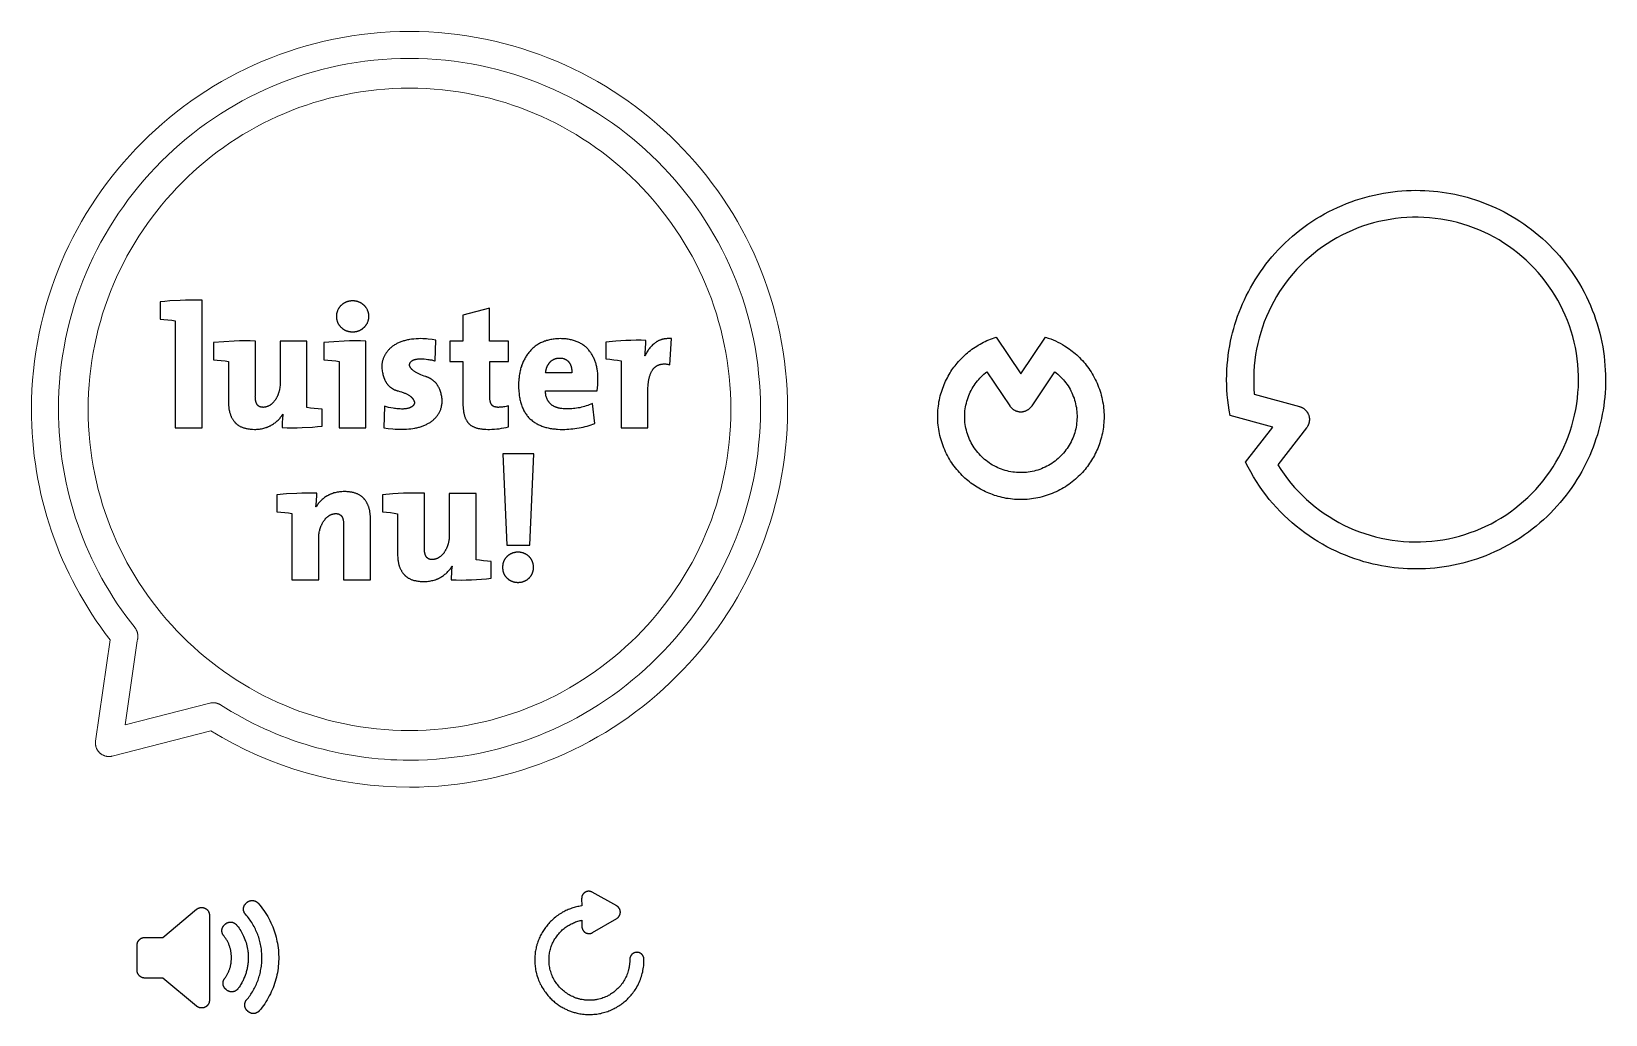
# Model space of a CAD drawing. Header units: millimetres. Extents: x -8 to 200, y 4 to 135.
import ezdxf

# ---------------------------------------------------------------- set-up
doc = ezdxf.new("R2010")
doc.units = ezdxf.units.MM
doc.header["$MEASUREMENT"] = 0
doc.layers.add('Default', color=18, linetype='Continuous', true_color=0x000000)
doc.layers.add('Layer 1', color=18, linetype='Continuous', true_color=0x000000)

msp = doc.modelspace()

# ---------------------------------------------------------------- linework, layer by layer
at = {"layer": 'Default'}
for points in [[(155.74, 82.17), (150.08, 83.73), (149.96, 84.41), (149.86, 85.09), (149.78, 85.76), (149.71, 86.44), (149.67, 87.11), (149.64, 87.78), (149.63, 88.45), (149.64, 89.11), (149.67, 89.76), (149.71, 90.41), (149.77, 91.05), (149.84, 91.68), (149.93, 92.31), (150.03, 92.93), (150.15, 93.53), (150.28, 94.13), (150.42, 94.67), (150.56, 95.22), (150.72, 95.76), (150.89, 96.3), (151.08, 96.85), (151.28, 97.39), (151.49, 97.94), (151.72, 98.48), (151.97, 99.02), (152.23, 99.56), (152.5, 100.1), (152.79, 100.63), (153.09, 101.16), (153.41, 101.68), (153.74, 102.2), (154.09, 102.72), (154.45, 103.23), (154.82, 103.73), (155.21, 104.22), (155.62, 104.71), (156.03, 105.19), (156.46, 105.66), (156.91, 106.12), (157.37, 106.56), (157.84, 107), (158.32, 107.43), (158.81, 107.84), (159.32, 108.25), (159.83, 108.64), (160.36, 109.02), (160.9, 109.38), (161.44, 109.73), (162, 110.06), (162.56, 110.39), (163.13, 110.69), (163.71, 110.98), (164.3, 111.26), (164.89, 111.52), (165.48, 111.76), (166.08, 111.99), (166.69, 112.2), (167.29, 112.4), (167.91, 112.58), (168.52, 112.74), (169.13, 112.89), (169.75, 113.02), (170.36, 113.14), (170.98, 113.24), (171.59, 113.32), (172.21, 113.39), (172.82, 113.45), (173.43, 113.48), (174.03, 113.51), (174.63, 113.52), (175.23, 113.51), (175.83, 113.49), (176.41, 113.46), (177, 113.41), (177.57, 113.35), (178.15, 113.28), (178.71, 113.19), (179.27, 113.09), (179.82, 112.99), (180.36, 112.87), (180.9, 112.73), (181.44, 112.59), (181.99, 112.43), (182.53, 112.26), (183.08, 112.07), (183.62, 111.87), (184.16, 111.65), (184.71, 111.43), (185.25, 111.18), (185.79, 110.92), (186.32, 110.65), (186.86, 110.36), (187.39, 110.06), (187.91, 109.74), (188.43, 109.41), (188.95, 109.06), (189.45, 108.7), (189.96, 108.33), (190.45, 107.94), (190.94, 107.53), (191.41, 107.12), (191.88, 106.68), (192.34, 106.24), (192.79, 105.78), (193.23, 105.31), (193.66, 104.83), (194.07, 104.34), (194.47, 103.83), (194.86, 103.32), (195.24, 102.79), (195.61, 102.25), (195.96, 101.71), (196.29, 101.15), (196.61, 100.59), (196.92, 100.02), (197.21, 99.44), (197.49, 98.85), (197.75, 98.26), (197.99, 97.67), (198.22, 97.07), (198.43, 96.46), (198.63, 95.85), (198.81, 95.24), (198.97, 94.63), (199.12, 94.02), (199.25, 93.4), (199.37, 92.78), (199.47, 92.17), (199.55, 91.55), (199.62, 90.94), (199.67, 90.33), (199.71, 89.72), (199.73, 89.12), (199.74, 88.51), (199.74, 87.92), (199.72, 87.32), (199.68, 86.73), (199.64, 86.15), (199.58, 85.57), (199.5, 85), (199.42, 84.44), (199.32, 83.88), (199.21, 83.33), (199.09, 82.79), (198.96, 82.25), (198.81, 81.71), (198.66, 81.16), (198.48, 80.62), (198.3, 80.07), (198.1, 79.53), (197.88, 78.98), (197.65, 78.44), (197.41, 77.9), (197.15, 77.36), (196.88, 76.82), (196.59, 76.29), (196.29, 75.76), (195.97, 75.24), (195.64, 74.72), (195.29, 74.2), (194.93, 73.69), (194.55, 73.19), (194.16, 72.7), (193.76, 72.21), (193.34, 71.74), (192.91, 71.27), (192.47, 70.81), (192.01, 70.36), (191.54, 69.92), (191.06, 69.49), (190.56, 69.08), (190.06, 68.67), (189.54, 68.28), (189.01, 67.91), (188.48, 67.54), (187.93, 67.19), (187.38, 66.86), (186.81, 66.54), (186.24, 66.23), (185.66, 65.94), (185.08, 65.66), (184.49, 65.4), (183.89, 65.16), (183.29, 64.93), (182.69, 64.72), (182.08, 64.52), (181.47, 64.34), (180.86, 64.18), (180.24, 64.03), (179.63, 63.9), (179.01, 63.78), (178.4, 63.68), (177.78, 63.6), (177.17, 63.53), (176.56, 63.48), (175.95, 63.44), (175.34, 63.41), (174.74, 63.41), (174.14, 63.41), (173.55, 63.43), (172.96, 63.47), (172.38, 63.51), (171.8, 63.57), (171.23, 63.65), (170.67, 63.73), (170.11, 63.83), (169.56, 63.94), (169.01, 64.06), (168.4, 64.21), (167.79, 64.37), (167.18, 64.56), (166.57, 64.76), (165.95, 64.98), (165.34, 65.22), (164.72, 65.47), (164.11, 65.75), (163.51, 66.04), (162.9, 66.35), (162.3, 66.68), (161.71, 67.03), (161.12, 67.4), (160.53, 67.79), (159.96, 68.19), (159.39, 68.62), (158.84, 69.06), (158.29, 69.52), (157.76, 69.99), (157.23, 70.49), (156.72, 71), (156.22, 71.52), (155.74, 72.07), (155.27, 72.62), (154.82, 73.2), (154.38, 73.78), (153.96, 74.38), (153.56, 74.99), (153.18, 75.61), (152.81, 76.25), (152.46, 76.89), (152.14, 77.54)], [(160.2, 82.09), (156.39, 77.2), (156.8, 76.57), (157.22, 75.95), (157.67, 75.35), (158.13, 74.76), (158.62, 74.2), (159.13, 73.65), (159.65, 73.11), (160.2, 72.6), (160.76, 72.1), (161.34, 71.63), (161.93, 71.17), (162.54, 70.74), (163.17, 70.33), (163.81, 69.94), (164.46, 69.57), (165.12, 69.22), (165.8, 68.9), (166.49, 68.6), (167.18, 68.33), (167.89, 68.08), (168.6, 67.86), (169.33, 67.66), (170.05, 67.48), (170.79, 67.33), (171.53, 67.21), (172.27, 67.11), (173.02, 67.04), (173.76, 67), (174.51, 66.98), (175.26, 66.98), (176.01, 67.02), (176.75, 67.08), (177.5, 67.16), (178.24, 67.27), (178.97, 67.41), (179.71, 67.57), (180.43, 67.76), (181.15, 67.97), (181.86, 68.21), (182.56, 68.47), (183.25, 68.76), (183.93, 69.07), (184.6, 69.4), (185.26, 69.76), (185.91, 70.14), (186.54, 70.54), (187.16, 70.96), (187.76, 71.41), (188.34, 71.88), (188.91, 72.36), (189.47, 72.87), (190, 73.39), (190.52, 73.93), (191.01, 74.49), (191.49, 75.07), (191.95, 75.67), (192.38, 76.27), (192.8, 76.9), (193.19, 77.54), (193.56, 78.19), (193.9, 78.85), (194.23, 79.53), (194.53, 80.21), (194.8, 80.91), (195.05, 81.62), (195.28, 82.33), (195.48, 83.05), (195.66, 83.78), (195.81, 84.51), (195.93, 85.25), (196.03, 85.99), (196.1, 86.74), (196.15, 87.48), (196.17, 88.23), (196.17, 88.98), (196.13, 89.73), (196.08, 90.48), (195.99, 91.22), (195.89, 91.96), (195.75, 92.7), (195.59, 93.43), (195.4, 94.15), (195.19, 94.87), (194.96, 95.58), (194.7, 96.29), (194.41, 96.98), (194.1, 97.66), (193.77, 98.33), (193.42, 98.99), (193.04, 99.64), (192.64, 100.27), (192.21, 100.89), (191.77, 101.49), (191.31, 102.08), (190.82, 102.65), (190.32, 103.2), (189.79, 103.74), (189.25, 104.26), (188.69, 104.75), (188.12, 105.23), (187.52, 105.69), (186.92, 106.13), (186.29, 106.54), (185.66, 106.94), (185.01, 107.31), (184.34, 107.65), (183.67, 107.98), (182.98, 108.28), (182.29, 108.56), (181.58, 108.81), (180.87, 109.04), (180.15, 109.24), (179.42, 109.42), (178.69, 109.57), (177.95, 109.7), (177.21, 109.8), (176.46, 109.87), (175.72, 109.92), (174.97, 109.94), (174.22, 109.94), (173.47, 109.91), (172.72, 109.86), (171.98, 109.77), (171.24, 109.67), (170.5, 109.53), (169.77, 109.38), (169.04, 109.19), (168.32, 108.98), (167.61, 108.75), (166.91, 108.49), (166.22, 108.21), (165.53, 107.9), (164.86, 107.57), (164.2, 107.21), (163.56, 106.84), (162.92, 106.44), (162.3, 106.02), (161.7, 105.58), (161.11, 105.11), (160.54, 104.63), (159.98, 104.13), (159.45, 103.6), (158.93, 103.06), (158.43, 102.51), (157.95, 101.93), (157.49, 101.34), (157.05, 100.73), (156.64, 100.11), (156.24, 99.47), (155.87, 98.82), (155.52, 98.16), (155.19, 97.49), (154.89, 96.8), (154.61, 96.11), (154.36, 95.4), (154.13, 94.69), (153.92, 93.97), (153.74, 93.24), (153.59, 92.51), (153.46, 91.77), (153.36, 91.03), (153.28, 90.29), (153.23, 89.54), (153.21, 88.79), (153.21, 88.04), (153.23, 87.3), (153.29, 86.55), (159.27, 84.9), (159.33, 84.88), (159.39, 84.86), (159.44, 84.84), (159.5, 84.82), (159.56, 84.79), (159.61, 84.77), (159.66, 84.74), (159.72, 84.71), (159.77, 84.67), (159.82, 84.64), (159.87, 84.6), (159.92, 84.57), (159.96, 84.53), (160.01, 84.48), (160.05, 84.44), (160.1, 84.4), (160.14, 84.35), (160.18, 84.31), (160.22, 84.26), (160.25, 84.21), (160.29, 84.16), (160.32, 84.11), (160.35, 84.05), (160.38, 84), (160.41, 83.94), (160.43, 83.89), (160.45, 83.83), (160.48, 83.77), (160.49, 83.72), (160.51, 83.66), (160.53, 83.6), (160.54, 83.54), (160.55, 83.48), (160.56, 83.42), (160.57, 83.36), (160.57, 83.29), (160.57, 83.23), (160.58, 83.17), (160.57, 83.11), (160.57, 83.05), (160.56, 82.99), (160.56, 82.93), (160.55, 82.87), (160.53, 82.81), (160.52, 82.75), (160.5, 82.69), (160.49, 82.63), (160.47, 82.57), (160.44, 82.51), (160.42, 82.46), (160.39, 82.4), (160.37, 82.35), (160.34, 82.29), (160.31, 82.24), (160.27, 82.19), (160.24, 82.14)], [(14.11, 98.96), (13.37, 98.98), (12.65, 98.98), (11.93, 98.97), (11.23, 98.95), (9.86, 98.87), (9.2, 98.82), (8.55, 98.75), (8.55, 96.48), (9.07, 96.44), (9.6, 96.39), (10.11, 96.32), (10.57, 96.25), (10.57, 82.1), (14.11, 82.1)], [(36.18, 96.83), (36.18, 96.89), (36.18, 96.94), (36.17, 96.99), (36.17, 97.05), (36.16, 97.1), (36.15, 97.15), (36.14, 97.2), (36.13, 97.25), (36.12, 97.3), (36.11, 97.35), (36.1, 97.4), (36.08, 97.45), (36.07, 97.5), (36.05, 97.54), (36.03, 97.59), (36.01, 97.63), (35.99, 97.68), (35.97, 97.72), (35.95, 97.77), (35.92, 97.81), (35.9, 97.85), (35.87, 97.9), (35.84, 97.94), (35.82, 97.98), (35.79, 98.02), (35.76, 98.06), (35.72, 98.1), (35.69, 98.14), (35.66, 98.18), (35.62, 98.21), (35.59, 98.25), (35.55, 98.29), (35.51, 98.32), (35.47, 98.36), (35.43, 98.39), (35.39, 98.42), (35.35, 98.45), (35.31, 98.48), (35.27, 98.51), (35.22, 98.54), (35.18, 98.57), (35.14, 98.59), (35.09, 98.62), (35.05, 98.64), (35, 98.66), (34.96, 98.69), (34.91, 98.71), (34.86, 98.72), (34.82, 98.74), (34.77, 98.76), (34.72, 98.78), (34.67, 98.79), (34.62, 98.8), (34.57, 98.82), (34.52, 98.83), (34.46, 98.84), (34.41, 98.85), (34.36, 98.86), (34.31, 98.86), (34.25, 98.87), (34.2, 98.88), (34.14, 98.88), (34.08, 98.88), (34.03, 98.88), (33.97, 98.88), (33.91, 98.88), (33.86, 98.88), (33.8, 98.87), (33.75, 98.86), (33.69, 98.86), (33.64, 98.85), (33.59, 98.84), (33.53, 98.83), (33.48, 98.82), (33.43, 98.8), (33.38, 98.79), (33.33, 98.78), (33.28, 98.76), (33.23, 98.74), (33.18, 98.72), (33.14, 98.71), (33.09, 98.69), (33.04, 98.66), (33, 98.64), (32.95, 98.62), (32.91, 98.59), (32.87, 98.57), (32.82, 98.54), (32.78, 98.51), (32.74, 98.48), (32.7, 98.45), (32.66, 98.42), (32.62, 98.39), (32.58, 98.36), (32.54, 98.32), (32.5, 98.29), (32.46, 98.25), (32.43, 98.21), (32.39, 98.18), (32.36, 98.14), (32.33, 98.1), (32.29, 98.06), (32.26, 98.02), (32.23, 97.98), (32.21, 97.94), (32.18, 97.9), (32.15, 97.85), (32.13, 97.81), (32.11, 97.77), (32.08, 97.72), (32.06, 97.68), (32.04, 97.63), (32.02, 97.59), (32.01, 97.54), (31.99, 97.5), (31.97, 97.45), (31.96, 97.4), (31.95, 97.35), (31.93, 97.3), (31.92, 97.25), (31.91, 97.2), (31.9, 97.15), (31.9, 97.1), (31.89, 97.05), (31.88, 96.99), (31.88, 96.94), (31.88, 96.89), (31.88, 96.83), (31.88, 96.78), (31.88, 96.72), (31.88, 96.67), (31.89, 96.62), (31.9, 96.57), (31.9, 96.51), (31.91, 96.46), (31.92, 96.41), (31.93, 96.36), (31.95, 96.31), (31.96, 96.26), (31.97, 96.22), (31.99, 96.17), (32.01, 96.12), (32.02, 96.08), (32.04, 96.03), (32.06, 95.99), (32.08, 95.94), (32.11, 95.9), (32.13, 95.85), (32.15, 95.81), (32.18, 95.77), (32.21, 95.73), (32.23, 95.69), (32.26, 95.65), (32.29, 95.61), (32.33, 95.57), (32.36, 95.53), (32.39, 95.49), (32.43, 95.45), (32.46, 95.41), (32.5, 95.38), (32.54, 95.34), (32.58, 95.31), (32.62, 95.27), (32.66, 95.24), (32.7, 95.21), (32.74, 95.18), (32.78, 95.15), (32.82, 95.12), (32.87, 95.1), (32.91, 95.07), (32.95, 95.05), (33, 95.02), (33.04, 95), (33.09, 94.98), (33.14, 94.96), (33.18, 94.94), (33.23, 94.92), (33.28, 94.9), (33.33, 94.89), (33.38, 94.87), (33.43, 94.86), (33.48, 94.85), (33.53, 94.84), (33.59, 94.82), (33.64, 94.82), (33.69, 94.81), (33.75, 94.8), (33.8, 94.79), (33.86, 94.79), (33.91, 94.78), (33.97, 94.78), (34.03, 94.78), (34.08, 94.78), (34.14, 94.78), (34.2, 94.79), (34.25, 94.79), (34.31, 94.8), (34.36, 94.81), (34.41, 94.82), (34.46, 94.83), (34.52, 94.84), (34.57, 94.85), (34.62, 94.86), (34.67, 94.88), (34.72, 94.89), (34.77, 94.91), (34.82, 94.92), (34.86, 94.94), (34.91, 94.96), (34.96, 94.98), (35, 95), (35.05, 95.03), (35.09, 95.05), (35.14, 95.08), (35.18, 95.1), (35.22, 95.13), (35.27, 95.16), (35.31, 95.19), (35.35, 95.22), (35.39, 95.25), (35.43, 95.28), (35.47, 95.32), (35.51, 95.35), (35.55, 95.39), (35.59, 95.42), (35.62, 95.46), (35.66, 95.5), (35.69, 95.54), (35.72, 95.58), (35.76, 95.62), (35.79, 95.66), (35.82, 95.7), (35.84, 95.74), (35.87, 95.78), (35.9, 95.82), (35.92, 95.86), (35.95, 95.91), (35.97, 95.95), (35.99, 96), (36.01, 96.04), (36.03, 96.09), (36.05, 96.13), (36.07, 96.18), (36.08, 96.23), (36.1, 96.27), (36.11, 96.32), (36.12, 96.37), (36.13, 96.42), (36.14, 96.47), (36.15, 96.52), (36.16, 96.57), (36.17, 96.62), (36.17, 96.67), (36.18, 96.73), (36.18, 96.78)], [(54.63, 82.2), (54.63, 84.98), (54.48, 84.94), (54.33, 84.91), (54.17, 84.88), (54, 84.85), (53.83, 84.83), (53.74, 84.82), (53.66, 84.81), (53.58, 84.8), (53.5, 84.8), (53.42, 84.8), (53.34, 84.79), (53.3, 84.79), (53.26, 84.79), (53.22, 84.79), (53.18, 84.8), (53.14, 84.8), (53.1, 84.8), (53.07, 84.81), (53.03, 84.81), (53, 84.82), (52.97, 84.82), (52.93, 84.83), (52.9, 84.84), (52.87, 84.84), (52.84, 84.85), (52.81, 84.86), (52.78, 84.87), (52.75, 84.88), (52.72, 84.9), (52.7, 84.91), (52.67, 84.92), (52.65, 84.94), (52.62, 84.95), (52.61, 84.96), (52.6, 84.97), (52.59, 84.97), (52.57, 84.98), (52.56, 84.99), (52.55, 85), (52.54, 85.01), (52.53, 85.02), (52.52, 85.03), (52.51, 85.03), (52.5, 85.04), (52.49, 85.05), (52.48, 85.06), (52.47, 85.07), (52.46, 85.08), (52.45, 85.09), (52.44, 85.1), (52.43, 85.11), (52.42, 85.13), (52.42, 85.14), (52.41, 85.15), (52.4, 85.16), (52.39, 85.17), (52.38, 85.18), (52.37, 85.21), (52.35, 85.23), (52.34, 85.26), (52.33, 85.29), (52.31, 85.32), (52.3, 85.35), (52.29, 85.38), (52.28, 85.41), (52.26, 85.44), (52.25, 85.48), (52.24, 85.51), (52.23, 85.55), (52.23, 85.58), (52.22, 85.62), (52.21, 85.66), (52.2, 85.7), (52.19, 85.78), (52.18, 85.87), (52.17, 85.96), (52.16, 86.05), (52.16, 86.15), (52.16, 86.25), (52.16, 86.36), (52.16, 90.88), (54.63, 90.88), (54.63, 93.57), (52.13, 93.57), (52.13, 97.91), (48.61, 97), (48.61, 93.57), (46.88, 93.57), (46.88, 90.88), (48.61, 90.88), (48.61, 85.55), (48.61, 85.3), (48.62, 85.06), (48.63, 84.82), (48.65, 84.6), (48.67, 84.38), (48.69, 84.28), (48.71, 84.18), (48.72, 84.08), (48.74, 83.98), (48.77, 83.89), (48.79, 83.8), (48.81, 83.71), (48.84, 83.62), (48.87, 83.54), (48.9, 83.46), (48.93, 83.38), (48.96, 83.3), (48.99, 83.23), (49.03, 83.15), (49.07, 83.08), (49.11, 83.02), (49.15, 82.95), (49.17, 82.92), (49.19, 82.89), (49.21, 82.86), (49.23, 82.83), (49.26, 82.8), (49.28, 82.77), (49.3, 82.75), (49.33, 82.72), (49.35, 82.69), (49.37, 82.67), (49.4, 82.64), (49.42, 82.62), (49.45, 82.59), (49.48, 82.57), (49.51, 82.54), (49.53, 82.52), (49.56, 82.5), (49.59, 82.48), (49.62, 82.45), (49.65, 82.43), (49.68, 82.41), (49.71, 82.39), (49.78, 82.35), (49.84, 82.31), (49.91, 82.27), (49.98, 82.24), (50.06, 82.2), (50.13, 82.17), (50.21, 82.14), (50.29, 82.11), (50.37, 82.09), (50.46, 82.06), (50.55, 82.04), (50.64, 82.01), (50.73, 81.99), (50.82, 81.98), (50.92, 81.96), (51.02, 81.94), (51.12, 81.93), (51.22, 81.92), (51.44, 81.9), (51.66, 81.89), (51.89, 81.88), (52.13, 81.88), (52.45, 81.89), (52.77, 81.9), (53.09, 81.93), (53.41, 81.97), (53.73, 82.02), (54.04, 82.07), (54.34, 82.13)], [(45.88, 85.77), (45.86, 85.92), (45.84, 86.07), (45.81, 86.22), (45.79, 86.36), (45.75, 86.5), (45.72, 86.64), (45.68, 86.77), (45.64, 86.9), (45.6, 87.02), (45.55, 87.14), (45.5, 87.26), (45.47, 87.32), (45.45, 87.38), (45.42, 87.43), (45.39, 87.48), (45.36, 87.54), (45.33, 87.59), (45.3, 87.64), (45.27, 87.69), (45.24, 87.74), (45.2, 87.79), (45.17, 87.84), (45.13, 87.89), (45.1, 87.93), (45.06, 87.98), (45.02, 88.02), (44.98, 88.07), (44.95, 88.11), (44.91, 88.15), (44.86, 88.19), (44.82, 88.23), (44.78, 88.27), (44.74, 88.31), (44.69, 88.34), (44.65, 88.38), (44.6, 88.41), (44.56, 88.45), (44.51, 88.48), (44.46, 88.51), (44.41, 88.54), (44.37, 88.57), (44.32, 88.6), (44.26, 88.63), (44.21, 88.66), (44.16, 88.68), (44.11, 88.71), (44.05, 88.73), (44, 88.76), (43.94, 88.78), (43.89, 88.8), (43.83, 88.82), (43.77, 88.84), (43.71, 88.86), (43.48, 88.94), (43.26, 89.01), (43.06, 89.09), (42.86, 89.18), (42.77, 89.22), (42.68, 89.26), (42.6, 89.3), (42.52, 89.35), (42.44, 89.39), (42.36, 89.44), (42.29, 89.48), (42.22, 89.53), (42.15, 89.57), (42.09, 89.62), (42.03, 89.67), (41.98, 89.72), (41.95, 89.74), (41.92, 89.77), (41.9, 89.79), (41.87, 89.81), (41.85, 89.84), (41.82, 89.86), (41.8, 89.89), (41.78, 89.92), (41.76, 89.94), (41.74, 89.97), (41.72, 89.99), (41.7, 90.02), (41.68, 90.04), (41.67, 90.07), (41.65, 90.1), (41.64, 90.12), (41.62, 90.15), (41.61, 90.18), (41.6, 90.2), (41.58, 90.23), (41.57, 90.26), (41.56, 90.28), (41.55, 90.31), (41.54, 90.34), (41.54, 90.36), (41.55, 90.39), (41.55, 90.41), (41.55, 90.44), (41.55, 90.46), (41.56, 90.48), (41.56, 90.51), (41.57, 90.53), (41.57, 90.55), (41.58, 90.57), (41.59, 90.6), (41.6, 90.62), (41.6, 90.64), (41.61, 90.66), (41.62, 90.68), (41.64, 90.7), (41.65, 90.72), (41.66, 90.74), (41.67, 90.76), (41.69, 90.78), (41.7, 90.79), (41.72, 90.81), (41.73, 90.83), (41.75, 90.85), (41.77, 90.86), (41.78, 90.88), (41.8, 90.9), (41.82, 90.91), (41.84, 90.93), (41.86, 90.94), (41.88, 90.96), (41.91, 90.97), (41.93, 90.99), (41.95, 91), (41.98, 91.02), (42, 91.03), (42.03, 91.04), (42.05, 91.05), (42.08, 91.07), (42.11, 91.08), (42.14, 91.09), (42.16, 91.1), (42.19, 91.11), (42.22, 91.12), (42.25, 91.13), (42.28, 91.13), (42.32, 91.14), (42.35, 91.15), (42.42, 91.16), (42.49, 91.18), (42.56, 91.19), (42.63, 91.2), (42.71, 91.2), (42.79, 91.21), (42.87, 91.21), (42.96, 91.21), (43.21, 91.21), (43.47, 91.2), (43.73, 91.17), (43.99, 91.14), (44.11, 91.13), (44.24, 91.1), (44.36, 91.08), (44.49, 91.06), (44.6, 91.03), (44.72, 91), (44.84, 90.97), (44.95, 90.94), (45.02, 93.7), (44.53, 93.77), (44.03, 93.83), (43.78, 93.85), (43.53, 93.87), (43.29, 93.88), (43.05, 93.89), (42.72, 93.88), (42.41, 93.86), (42.11, 93.83), (41.82, 93.8), (41.54, 93.76), (41.41, 93.73), (41.27, 93.71), (41.14, 93.68), (41.01, 93.65), (40.89, 93.61), (40.77, 93.58), (40.65, 93.54), (40.53, 93.5), (40.41, 93.46), (40.3, 93.42), (40.19, 93.38), (40.08, 93.33), (39.98, 93.28), (39.88, 93.23), (39.78, 93.17), (39.68, 93.12), (39.58, 93.06), (39.49, 93), (39.4, 92.94), (39.32, 92.88), (39.23, 92.81), (39.15, 92.74), (39.07, 92.68), (39, 92.61), (38.92, 92.53), (38.85, 92.46), (38.78, 92.39), (38.71, 92.31), (38.65, 92.24), (38.59, 92.16), (38.53, 92.09), (38.47, 92.01), (38.42, 91.93), (38.37, 91.85), (38.32, 91.77), (38.27, 91.69), (38.23, 91.6), (38.19, 91.52), (38.15, 91.43), (38.11, 91.35), (38.08, 91.26), (38.05, 91.17), (38.02, 91.08), (37.99, 90.99), (37.97, 90.9), (37.95, 90.81), (37.93, 90.72), (37.92, 90.62), (37.9, 90.53), (37.89, 90.43), (37.88, 90.34), (37.88, 90.24), (37.87, 90.14), (37.87, 90.04), (37.89, 89.88), (37.91, 89.72), (37.94, 89.57), (37.96, 89.42), (38, 89.28), (38.03, 89.13), (38.07, 89), (38.11, 88.87), (38.15, 88.74), (38.2, 88.61), (38.22, 88.55), (38.25, 88.5), (38.28, 88.44), (38.3, 88.38), (38.33, 88.32), (38.36, 88.27), (38.39, 88.22), (38.42, 88.16), (38.45, 88.11), (38.48, 88.06), (38.52, 88.01), (38.55, 87.96), (38.58, 87.91), (38.62, 87.87), (38.65, 87.82), (38.69, 87.78), (38.73, 87.73), (38.77, 87.69), (38.81, 87.65), (38.85, 87.61), (38.89, 87.57), (38.93, 87.53), (38.97, 87.5), (39.01, 87.46), (39.06, 87.42), (39.1, 87.39), (39.15, 87.36), (39.19, 87.33), (39.24, 87.3), (39.29, 87.27), (39.34, 87.24), (39.39, 87.21), (39.44, 87.18), (39.49, 87.16), (39.54, 87.13), (39.59, 87.11), (39.64, 87.09), (39.7, 87.07), (39.75, 87.05), (39.81, 87.03), (39.87, 87.01), (39.92, 86.99), (39.98, 86.98), (40.04, 86.96), (40.27, 86.9), (40.49, 86.84), (40.59, 86.8), (40.69, 86.77), (40.79, 86.73), (40.89, 86.69), (40.98, 86.66), (41.07, 86.62), (41.15, 86.58), (41.23, 86.53), (41.31, 86.49), (41.39, 86.45), (41.46, 86.4), (41.53, 86.36), (41.6, 86.31), (41.63, 86.28), (41.66, 86.26), (41.69, 86.24), (41.72, 86.21), (41.75, 86.19), (41.78, 86.16), (41.8, 86.13), (41.83, 86.11), (41.85, 86.08), (41.88, 86.06), (41.9, 86.03), (41.93, 86), (41.95, 85.97), (41.97, 85.95), (41.99, 85.92), (42.01, 85.89), (42.03, 85.86), (42.05, 85.83), (42.07, 85.8), (42.08, 85.77), (42.1, 85.75), (42.11, 85.72), (42.13, 85.69), (42.14, 85.65), (42.16, 85.62), (42.17, 85.59), (42.18, 85.56), (42.19, 85.53), (42.2, 85.5), (42.21, 85.47), (42.21, 85.44), (42.2, 85.42), (42.2, 85.39), (42.2, 85.38), (42.2, 85.37), (42.2, 85.36), (42.19, 85.34), (42.19, 85.33), (42.19, 85.32), (42.18, 85.31), (42.18, 85.3), (42.18, 85.29), (42.17, 85.27), (42.17, 85.26), (42.17, 85.25), (42.16, 85.24), (42.16, 85.23), (42.15, 85.22), (42.15, 85.21), (42.14, 85.2), (42.14, 85.19), (42.13, 85.18), (42.13, 85.17), (42.12, 85.15), (42.12, 85.14), (42.11, 85.13), (42.1, 85.12), (42.09, 85.1), (42.08, 85.08), (42.06, 85.06), (42.04, 85.04), (42.03, 85.02), (42.01, 85.01), (41.99, 84.99), (41.97, 84.97), (41.95, 84.95), (41.93, 84.93), (41.91, 84.92), (41.89, 84.9), (41.86, 84.88), (41.84, 84.87), (41.82, 84.85), (41.79, 84.84), (41.76, 84.82), (41.74, 84.8), (41.71, 84.79), (41.68, 84.78), (41.65, 84.76), (41.62, 84.75), (41.59, 84.74), (41.56, 84.72), (41.53, 84.71), (41.5, 84.7), (41.47, 84.69), (41.4, 84.67), (41.34, 84.65), (41.27, 84.64), (41.2, 84.62), (41.12, 84.61), (41.05, 84.6), (40.97, 84.59), (40.89, 84.58), (40.81, 84.58), (40.73, 84.57), (40.64, 84.57), (40.49, 84.57), (40.33, 84.58), (40.17, 84.59), (40.01, 84.6), (39.86, 84.61), (39.7, 84.63), (39.55, 84.65), (39.39, 84.68), (39.08, 84.73), (38.79, 84.79), (38.51, 84.86), (38.37, 84.9), (38.24, 84.94), (38.17, 82.07), (38.74, 82), (39.34, 81.95), (39.64, 81.92), (39.94, 81.9), (40.25, 81.89), (40.55, 81.89), (40.86, 81.89), (41.16, 81.91), (41.45, 81.93), (41.73, 81.96), (42, 82), (42.27, 82.04), (42.4, 82.07), (42.52, 82.1), (42.65, 82.13), (42.77, 82.16), (42.89, 82.19), (43.01, 82.23), (43.13, 82.27), (43.24, 82.31), (43.35, 82.35), (43.46, 82.39), (43.57, 82.44), (43.68, 82.48), (43.78, 82.53), (43.88, 82.59), (43.98, 82.64), (44.08, 82.69), (44.18, 82.75), (44.27, 82.81), (44.36, 82.87), (44.45, 82.94), (44.53, 83), (44.62, 83.07), (44.7, 83.14), (44.78, 83.21), (44.85, 83.28), (44.93, 83.35), (45, 83.42), (45.07, 83.5), (45.13, 83.58), (45.19, 83.65), (45.25, 83.73), (45.31, 83.82), (45.36, 83.9), (45.41, 83.98), (45.46, 84.07), (45.51, 84.16), (45.55, 84.25), (45.59, 84.34), (45.63, 84.43), (45.67, 84.52), (45.7, 84.62), (45.73, 84.72), (45.76, 84.81), (45.78, 84.91), (45.8, 85.01), (45.82, 85.12), (45.84, 85.22), (45.85, 85.33), (45.86, 85.43), (45.87, 85.54), (45.88, 85.65)], [(66.47, 88.54), (66.47, 88.83), (66.47, 88.97), (66.46, 89.11), (66.45, 89.25), (66.44, 89.38), (66.42, 89.52), (66.4, 89.65), (66.39, 89.78), (66.36, 89.91), (66.34, 90.03), (66.31, 90.16), (66.28, 90.29), (66.25, 90.41), (66.22, 90.53), (66.18, 90.65), (66.14, 90.77), (66.1, 90.88), (66.06, 91), (66.01, 91.11), (65.97, 91.22), (65.92, 91.33), (65.86, 91.44), (65.81, 91.55), (65.75, 91.65), (65.69, 91.76), (65.63, 91.86), (65.56, 91.96), (65.5, 92.06), (65.43, 92.15), (65.35, 92.25), (65.28, 92.34), (65.2, 92.44), (65.12, 92.53), (65.04, 92.61), (64.96, 92.7), (64.87, 92.78), (64.78, 92.85), (64.69, 92.93), (64.59, 93), (64.49, 93.07), (64.39, 93.14), (64.29, 93.2), (64.18, 93.26), (64.07, 93.32), (63.96, 93.37), (63.85, 93.43), (63.73, 93.48), (63.61, 93.52), (63.49, 93.57), (63.36, 93.61), (63.23, 93.65), (63.1, 93.68), (62.97, 93.72), (62.83, 93.75), (62.69, 93.77), (62.55, 93.8), (62.41, 93.82), (62.26, 93.84), (62.11, 93.85), (61.96, 93.87), (61.81, 93.88), (61.65, 93.88), (61.49, 93.89), (61.32, 93.88), (61.16, 93.88), (61, 93.86), (60.84, 93.85), (60.68, 93.83), (60.53, 93.81), (60.38, 93.79), (60.23, 93.76), (60.08, 93.73), (59.94, 93.7), (59.8, 93.66), (59.66, 93.62), (59.52, 93.57), (59.39, 93.53), (59.26, 93.48), (59.13, 93.42), (59, 93.37), (58.88, 93.31), (58.76, 93.25), (58.64, 93.18), (58.52, 93.11), (58.41, 93.04), (58.29, 92.96), (58.18, 92.88), (58.08, 92.8), (57.97, 92.72), (57.87, 92.63), (57.77, 92.54), (57.67, 92.44), (57.58, 92.34), (57.49, 92.24), (57.4, 92.14), (57.31, 92.03), (57.23, 91.92), (57.15, 91.81), (57.07, 91.7), (56.99, 91.58), (56.92, 91.47), (56.85, 91.35), (56.78, 91.23), (56.71, 91.1), (56.65, 90.98), (56.59, 90.85), (56.54, 90.72), (56.48, 90.59), (56.43, 90.46), (56.38, 90.32), (56.34, 90.19), (56.29, 90.05), (56.25, 89.91), (56.21, 89.77), (56.18, 89.62), (56.15, 89.47), (56.12, 89.33), (56.09, 89.17), (56.07, 89.02), (56.05, 88.87), (56.03, 88.71), (56.01, 88.55), (56, 88.39), (55.98, 88.06), (55.97, 87.73), (55.98, 87.36), (56, 87), (56.01, 86.83), (56.03, 86.65), (56.05, 86.49), (56.07, 86.32), (56.1, 86.16), (56.13, 86), (56.16, 85.84), (56.19, 85.69), (56.23, 85.54), (56.27, 85.39), (56.31, 85.25), (56.36, 85.11), (56.41, 84.97), (56.46, 84.84), (56.51, 84.71), (56.57, 84.58), (56.63, 84.45), (56.69, 84.33), (56.76, 84.21), (56.83, 84.1), (56.9, 83.99), (56.97, 83.88), (57.05, 83.77), (57.13, 83.67), (57.21, 83.57), (57.3, 83.47), (57.39, 83.38), (57.48, 83.29), (57.58, 83.2), (57.67, 83.12), (57.77, 83.03), (57.88, 82.96), (57.98, 82.88), (58.09, 82.81), (58.2, 82.74), (58.31, 82.67), (58.43, 82.6), (58.55, 82.54), (58.67, 82.48), (58.79, 82.42), (58.92, 82.37), (59.05, 82.32), (59.18, 82.27), (59.31, 82.23), (59.45, 82.18), (59.59, 82.14), (59.73, 82.11), (59.88, 82.07), (60.02, 82.04), (60.17, 82.01), (60.32, 81.99), (60.48, 81.96), (60.64, 81.94), (60.8, 81.93), (60.96, 81.91), (61.12, 81.9), (61.46, 81.88), (61.81, 81.88), (62.08, 81.88), (62.35, 81.89), (62.62, 81.91), (62.89, 81.93), (63.16, 81.95), (63.43, 81.99), (63.7, 82.03), (63.98, 82.07), (64.25, 82.12), (64.52, 82.18), (64.79, 82.24), (65.05, 82.31), (65.31, 82.39), (65.56, 82.47), (65.81, 82.56), (66.06, 82.66), (65.74, 85.29), (65.53, 85.21), (65.33, 85.12), (65.13, 85.05), (64.92, 84.98), (64.71, 84.91), (64.5, 84.85), (64.29, 84.8), (64.08, 84.75), (63.86, 84.71), (63.65, 84.68), (63.43, 84.65), (63.22, 84.62), (63.01, 84.6), (62.79, 84.59), (62.58, 84.58), (62.37, 84.58), (62.19, 84.58), (62.02, 84.59), (61.86, 84.6), (61.7, 84.62), (61.63, 84.63), (61.55, 84.64), (61.48, 84.65), (61.4, 84.67), (61.33, 84.68), (61.26, 84.7), (61.19, 84.72), (61.13, 84.74), (61.06, 84.76), (61, 84.78), (60.94, 84.8), (60.87, 84.83), (60.81, 84.85), (60.76, 84.88), (60.7, 84.91), (60.64, 84.93), (60.59, 84.96), (60.53, 85), (60.48, 85.03), (60.43, 85.06), (60.38, 85.1), (60.34, 85.13), (60.29, 85.17), (60.25, 85.21), (60.2, 85.25), (60.16, 85.29), (60.12, 85.33), (60.08, 85.37), (60.04, 85.42), (60.01, 85.46), (59.97, 85.51), (59.94, 85.55), (59.9, 85.6), (59.87, 85.65), (59.84, 85.7), (59.82, 85.75), (59.79, 85.8), (59.76, 85.86), (59.74, 85.91), (59.71, 85.96), (59.69, 86.02), (59.67, 86.08), (59.65, 86.14), (59.64, 86.19), (59.62, 86.25), (59.6, 86.32), (59.59, 86.38), (59.58, 86.44), (59.57, 86.51), (59.56, 86.57), (59.55, 86.64), (59.54, 86.71), (59.54, 86.77), (59.53, 86.84), (59.53, 86.91), (59.53, 86.99), (66.36, 86.99), (66.41, 87.39), (66.44, 87.79), (66.46, 88.17)], [(72.82, 93.65), (72.17, 93.67), (71.51, 93.67), (70.84, 93.66), (70.16, 93.64), (68.82, 93.56), (67.52, 93.44), (67.52, 91.2), (68.04, 91.16), (68.57, 91.1), (69.08, 91.04), (69.53, 90.97), (69.53, 82.1), (73.08, 82.1), (73.08, 86.86), (73.08, 87.12), (73.09, 87.38), (73.1, 87.63), (73.12, 87.86), (73.15, 88.09), (73.18, 88.3), (73.2, 88.41), (73.22, 88.51), (73.24, 88.61), (73.26, 88.7), (73.29, 88.8), (73.31, 88.89), (73.34, 88.98), (73.37, 89.07), (73.39, 89.15), (73.43, 89.23), (73.46, 89.31), (73.49, 89.39), (73.53, 89.46), (73.56, 89.53), (73.6, 89.6), (73.64, 89.66), (73.68, 89.73), (73.7, 89.76), (73.72, 89.79), (73.75, 89.82), (73.77, 89.85), (73.79, 89.88), (73.81, 89.9), (73.84, 89.93), (73.86, 89.96), (73.88, 89.98), (73.91, 90.01), (73.93, 90.03), (73.96, 90.06), (73.98, 90.08), (74.01, 90.1), (74.03, 90.13), (74.06, 90.15), (74.09, 90.17), (74.11, 90.19), (74.14, 90.21), (74.17, 90.23), (74.2, 90.25), (74.23, 90.26), (74.25, 90.28), (74.28, 90.3), (74.31, 90.32), (74.34, 90.33), (74.37, 90.35), (74.4, 90.36), (74.43, 90.38), (74.46, 90.39), (74.5, 90.4), (74.53, 90.41), (74.56, 90.43), (74.59, 90.44), (74.62, 90.45), (74.66, 90.46), (74.69, 90.47), (74.73, 90.48), (74.76, 90.48), (74.79, 90.49), (74.83, 90.5), (74.86, 90.5), (74.9, 90.51), (74.94, 90.52), (75.01, 90.52), (75.08, 90.53), (75.16, 90.53), (75.23, 90.54), (75.31, 90.54), (75.39, 90.53), (75.47, 90.53), (75.56, 90.52), (75.64, 90.51), (75.73, 90.5), (75.81, 90.48), (75.9, 90.46), (75.99, 90.44), (76.18, 93.9), (76.01, 93.9), (75.85, 93.9), (75.77, 93.9), (75.69, 93.9), (75.62, 93.89), (75.54, 93.88), (75.47, 93.88), (75.39, 93.87), (75.32, 93.86), (75.25, 93.84), (75.17, 93.83), (75.1, 93.81), (75.03, 93.8), (74.97, 93.78), (74.9, 93.76), (74.83, 93.74), (74.77, 93.72), (74.7, 93.69), (74.64, 93.67), (74.58, 93.64), (74.51, 93.62), (74.45, 93.59), (74.39, 93.56), (74.33, 93.52), (74.28, 93.49), (74.22, 93.46), (74.16, 93.42), (74.11, 93.38), (74.05, 93.34), (74, 93.3), (73.89, 93.22), (73.79, 93.13), (73.69, 93.05), (73.6, 92.95), (73.51, 92.86), (73.42, 92.76), (73.33, 92.66), (73.25, 92.55), (73.17, 92.45), (73.1, 92.34), (73.02, 92.22), (72.95, 92.11), (72.89, 91.99), (72.82, 91.86), (72.76, 91.74), (72.71, 91.61), (72.66, 91.61), (72.7, 91.88), (72.73, 92.16), (72.76, 92.43), (72.78, 92.71), (72.81, 93.22), (72.82, 93.44)], [(113.05, 89.36), (113.17, 89.55), (113.3, 89.74), (113.43, 89.93), (113.56, 90.11), (113.7, 90.3), (113.84, 90.48), (113.99, 90.66), (114.14, 90.84), (114.3, 91.01), (114.47, 91.19), (114.63, 91.36), (114.81, 91.53), (114.98, 91.7), (115.17, 91.86), (115.35, 92.02), (115.55, 92.18), (115.74, 92.33), (115.94, 92.48), (116.15, 92.62), (116.36, 92.76), (116.57, 92.9), (116.78, 93.03), (117.01, 93.16), (117.23, 93.29), (117.46, 93.4), (117.69, 93.52), (117.92, 93.62), (118.16, 93.73), (118.4, 93.82), (118.64, 93.92), (118.89, 94), (119.13, 94.08), (119.15, 94.08), (122.41, 89.21), (125.66, 94.09), (125.69, 94.08), (126.03, 93.97), (126.36, 93.85), (126.69, 93.72), (127, 93.58), (127.31, 93.43), (127.62, 93.27), (127.91, 93.11), (128.19, 92.94), (128.4, 92.81), (128.6, 92.67), (128.81, 92.53), (129.01, 92.38), (129.21, 92.23), (129.41, 92.07), (129.61, 91.9), (129.8, 91.73), (129.99, 91.56), (130.18, 91.37), (130.36, 91.18), (130.55, 90.99), (130.72, 90.79), (130.9, 90.58), (131.07, 90.37), (131.23, 90.16), (131.39, 89.93), (131.55, 89.71), (131.7, 89.48), (131.85, 89.24), (131.99, 89), (132.12, 88.75), (132.25, 88.5), (132.37, 88.25), (132.49, 87.99), (132.6, 87.73), (132.7, 87.47), (132.8, 87.2), (132.89, 86.93), (132.97, 86.66), (133.05, 86.39), (133.12, 86.11), (133.18, 85.83), (133.23, 85.55), (133.28, 85.27), (133.32, 84.99), (133.35, 84.71), (133.38, 84.43), (133.4, 84.15), (133.41, 83.86), (133.41, 83.58), (133.41, 83.3), (133.4, 83.02), (133.38, 82.75), (133.36, 82.47), (133.32, 82.19), (133.29, 81.92), (133.24, 81.65), (133.19, 81.38), (133.13, 81.12), (133.07, 80.86), (133, 80.6), (132.92, 80.34), (132.84, 80.09), (132.76, 79.84), (132.67, 79.6), (132.57, 79.36), (132.47, 79.12), (132.36, 78.89), (132.25, 78.67), (132.14, 78.44), (132.02, 78.22), (131.9, 78.01), (131.77, 77.8), (131.64, 77.59), (131.5, 77.39), (131.36, 77.19), (131.21, 76.98), (131.06, 76.78), (130.9, 76.58), (130.73, 76.39), (130.56, 76.19), (130.38, 76), (130.2, 75.82), (130.01, 75.63), (129.82, 75.45), (129.62, 75.27), (129.41, 75.1), (129.2, 74.93), (128.99, 74.76), (128.76, 74.6), (128.54, 74.45), (128.31, 74.29), (128.07, 74.15), (127.83, 74.01), (127.58, 73.87), (127.33, 73.75), (127.08, 73.62), (126.82, 73.51), (126.56, 73.4), (126.3, 73.29), (126.03, 73.2), (125.76, 73.11), (125.49, 73.02), (125.22, 72.95), (124.94, 72.88), (124.66, 72.82), (124.38, 72.76), (124.1, 72.71), (123.82, 72.67), (123.54, 72.64), (123.26, 72.62), (122.98, 72.6), (122.69, 72.59), (122.41, 72.58), (122.13, 72.59), (121.85, 72.6), (121.57, 72.61), (121.3, 72.64), (121.02, 72.67), (120.75, 72.71), (120.48, 72.75), (120.21, 72.8), (119.95, 72.86), (119.69, 72.93), (119.43, 72.99), (119.17, 73.07), (118.92, 73.15), (118.67, 73.24), (118.43, 73.33), (118.19, 73.42), (117.95, 73.53), (117.72, 73.63), (117.5, 73.74), (117.27, 73.86), (117.05, 73.98), (116.84, 74.1), (116.63, 74.22), (116.42, 74.35), (116.22, 74.49), (116.02, 74.63), (115.81, 74.78), (115.61, 74.94), (115.41, 75.1), (115.22, 75.26), (115.02, 75.43), (114.83, 75.61), (114.65, 75.79), (114.46, 75.98), (114.28, 76.18), (114.1, 76.38), (113.93, 76.58), (113.76, 76.79), (113.59, 77.01), (113.43, 77.23), (113.28, 77.46), (113.12, 77.69), (112.98, 77.93), (112.84, 78.17), (112.7, 78.41), (112.58, 78.66), (112.45, 78.91), (112.34, 79.17), (112.23, 79.43), (112.12, 79.69), (112.03, 79.96), (111.94, 80.23), (111.85, 80.5), (111.78, 80.78), (111.71, 81.05), (111.65, 81.33), (111.59, 81.61), (111.54, 81.89), (111.5, 82.17), (111.47, 82.45), (111.44, 82.74), (111.43, 83.02), (111.42, 83.3), (111.41, 83.58), (111.42, 83.86), (111.43, 84.14), (111.44, 84.42), (111.47, 84.7), (111.5, 84.97), (111.54, 85.24), (111.58, 85.51), (111.63, 85.78), (111.69, 86.05), (111.75, 86.31), (111.82, 86.57), (111.9, 86.82), (111.98, 87.07), (112.07, 87.32), (112.16, 87.56), (112.25, 87.8), (112.36, 88.04), (112.46, 88.27), (112.57, 88.5), (112.69, 88.72), (112.81, 88.94), (112.93, 89.15)], [(30, 82.31), (30, 84.54), (29.48, 84.59), (28.95, 84.64), (28.44, 84.7), (27.98, 84.77), (27.98, 93.55), (24.44, 93.55), (24.44, 87.99), (24.44, 87.83), (24.42, 87.67), (24.41, 87.52), (24.39, 87.36), (24.37, 87.21), (24.35, 87.14), (24.34, 87.07), (24.32, 87), (24.3, 86.92), (24.28, 86.85), (24.26, 86.78), (24.24, 86.71), (24.22, 86.65), (24.19, 86.58), (24.17, 86.51), (24.14, 86.44), (24.12, 86.38), (24.09, 86.31), (24.06, 86.25), (24.03, 86.19), (24, 86.12), (23.96, 86.06), (23.93, 86), (23.89, 85.94), (23.86, 85.88), (23.82, 85.82), (23.78, 85.76), (23.74, 85.71), (23.7, 85.65), (23.66, 85.6), (23.61, 85.54), (23.57, 85.49), (23.53, 85.45), (23.48, 85.4), (23.44, 85.35), (23.4, 85.31), (23.35, 85.27), (23.3, 85.23), (23.26, 85.19), (23.21, 85.16), (23.16, 85.12), (23.11, 85.09), (23.06, 85.06), (23.01, 85.03), (22.96, 85), (22.91, 84.97), (22.86, 84.95), (22.81, 84.93), (22.76, 84.91), (22.7, 84.89), (22.65, 84.87), (22.6, 84.85), (22.54, 84.84), (22.48, 84.83), (22.43, 84.82), (22.37, 84.81), (22.31, 84.8), (22.26, 84.8), (22.2, 84.79), (22.16, 84.79), (22.13, 84.8), (22.09, 84.8), (22.06, 84.8), (22.02, 84.8), (21.99, 84.81), (21.96, 84.81), (21.93, 84.82), (21.9, 84.83), (21.87, 84.83), (21.84, 84.84), (21.81, 84.85), (21.78, 84.86), (21.75, 84.87), (21.73, 84.88), (21.7, 84.89), (21.67, 84.91), (21.66, 84.91), (21.65, 84.92), (21.64, 84.93), (21.63, 84.93), (21.61, 84.94), (21.6, 84.95), (21.59, 84.96), (21.58, 84.96), (21.57, 84.97), (21.56, 84.98), (21.55, 84.99), (21.54, 85), (21.53, 85.01), (21.52, 85.02), (21.51, 85.02), (21.5, 85.03), (21.49, 85.04), (21.48, 85.05), (21.47, 85.06), (21.46, 85.07), (21.45, 85.08), (21.44, 85.09), (21.43, 85.1), (21.43, 85.12), (21.42, 85.13), (21.41, 85.14), (21.4, 85.15), (21.39, 85.16), (21.38, 85.18), (21.36, 85.21), (21.35, 85.23), (21.34, 85.26), (21.32, 85.29), (21.31, 85.31), (21.3, 85.34), (21.29, 85.37), (21.28, 85.4), (21.27, 85.43), (21.26, 85.46), (21.25, 85.49), (21.24, 85.52), (21.23, 85.55), (21.22, 85.58), (21.21, 85.61), (21.21, 85.65), (21.19, 85.72), (21.18, 85.79), (21.17, 85.86), (21.17, 85.94), (21.16, 86.02), (21.16, 86.1), (21.15, 86.18), (21.16, 86.27), (21.16, 93.57), (20.47, 93.59), (19.78, 93.59), (19.08, 93.58), (18.37, 93.56), (16.97, 93.48), (15.6, 93.36), (15.6, 91.1), (16.12, 91.05), (16.65, 91), (17.16, 90.93), (17.61, 90.87), (17.61, 85.46), (17.61, 85.27), (17.62, 85.09), (17.62, 85), (17.63, 84.91), (17.64, 84.82), (17.65, 84.74), (17.66, 84.65), (17.67, 84.56), (17.69, 84.48), (17.7, 84.4), (17.72, 84.31), (17.74, 84.23), (17.76, 84.15), (17.78, 84.07), (17.81, 83.99), (17.83, 83.92), (17.86, 83.84), (17.89, 83.76), (17.92, 83.69), (17.95, 83.62), (17.98, 83.54), (18.02, 83.47), (18.06, 83.4), (18.09, 83.33), (18.13, 83.26), (18.17, 83.2), (18.22, 83.13), (18.26, 83.06), (18.31, 83), (18.35, 82.93), (18.38, 82.9), (18.4, 82.87), (18.43, 82.84), (18.46, 82.81), (18.48, 82.78), (18.51, 82.75), (18.54, 82.72), (18.57, 82.7), (18.59, 82.67), (18.62, 82.64), (18.65, 82.61), (18.68, 82.59), (18.72, 82.56), (18.75, 82.54), (18.78, 82.51), (18.81, 82.49), (18.88, 82.44), (18.95, 82.4), (19.02, 82.35), (19.09, 82.31), (19.17, 82.27), (19.25, 82.23), (19.33, 82.2), (19.41, 82.16), (19.5, 82.13), (19.58, 82.1), (19.67, 82.07), (19.76, 82.05), (19.86, 82.02), (19.95, 82), (20.05, 81.98), (20.15, 81.96), (20.26, 81.94), (20.36, 81.93), (20.47, 81.92), (20.58, 81.91), (20.69, 81.9), (20.8, 81.89), (21.04, 81.88), (21.2, 81.88), (21.37, 81.89), (21.53, 81.91), (21.69, 81.92), (21.84, 81.94), (21.99, 81.97), (22.14, 82), (22.28, 82.03), (22.42, 82.07), (22.56, 82.11), (22.63, 82.14), (22.69, 82.16), (22.76, 82.19), (22.83, 82.21), (22.89, 82.24), (22.95, 82.27), (23.02, 82.3), (23.08, 82.33), (23.14, 82.36), (23.2, 82.39), (23.26, 82.42), (23.32, 82.46), (23.44, 82.53), (23.55, 82.6), (23.66, 82.68), (23.76, 82.76), (23.87, 82.84), (23.97, 82.92), (24.06, 83.01), (24.16, 83.1), (24.25, 83.19), (24.33, 83.29), (24.42, 83.38), (24.5, 83.48), (24.58, 83.58), (24.65, 83.69), (24.72, 83.8), (24.79, 83.91), (24.81, 83.91), (24.78, 83.67), (24.75, 83.43), (24.73, 83.18), (24.71, 82.94), (24.7, 82.49), (24.7, 82.11), (25.35, 82.09), (26.01, 82.09), (26.68, 82.09), (27.36, 82.12), (28.7, 82.19), (29.36, 82.25)], [(35.79, 93.57), (35.05, 93.59), (34.33, 93.59), (33.61, 93.59), (32.91, 93.56), (31.54, 93.48), (30.88, 93.43), (30.23, 93.36), (30.23, 91.1), (30.75, 91.05), (31.28, 91), (31.79, 90.93), (32.25, 90.87), (32.25, 82.1), (35.79, 82.1)], [(63.01, 89.34), (59.55, 89.34), (59.56, 89.45), (59.58, 89.55), (59.6, 89.66), (59.61, 89.71), (59.62, 89.76), (59.63, 89.81), (59.64, 89.86), (59.66, 89.91), (59.67, 89.96), (59.68, 90.01), (59.7, 90.05), (59.72, 90.1), (59.74, 90.14), (59.75, 90.19), (59.77, 90.23), (59.79, 90.27), (59.81, 90.32), (59.84, 90.36), (59.86, 90.4), (59.88, 90.44), (59.91, 90.48), (59.93, 90.52), (59.96, 90.56), (59.98, 90.59), (60.01, 90.63), (60.04, 90.67), (60.07, 90.7), (60.1, 90.74), (60.13, 90.77), (60.16, 90.8), (60.19, 90.84), (60.22, 90.87), (60.26, 90.9), (60.29, 90.93), (60.32, 90.95), (60.36, 90.98), (60.39, 91.01), (60.43, 91.03), (60.46, 91.05), (60.5, 91.08), (60.54, 91.1), (60.58, 91.12), (60.61, 91.14), (60.65, 91.16), (60.69, 91.18), (60.73, 91.19), (60.77, 91.21), (60.81, 91.22), (60.86, 91.24), (60.9, 91.25), (60.94, 91.26), (60.98, 91.27), (61.03, 91.28), (61.07, 91.29), (61.12, 91.3), (61.16, 91.3), (61.21, 91.31), (61.25, 91.31), (61.3, 91.32), (61.35, 91.32), (61.4, 91.32), (61.44, 91.32), (61.49, 91.32), (61.54, 91.32), (61.58, 91.31), (61.63, 91.31), (61.67, 91.3), (61.72, 91.3), (61.76, 91.29), (61.8, 91.28), (61.85, 91.27), (61.89, 91.26), (61.93, 91.25), (61.97, 91.24), (62.01, 91.22), (62.05, 91.21), (62.08, 91.19), (62.12, 91.18), (62.16, 91.16), (62.19, 91.14), (62.23, 91.12), (62.26, 91.1), (62.3, 91.08), (62.33, 91.06), (62.36, 91.03), (62.4, 91.01), (62.43, 90.98), (62.46, 90.96), (62.49, 90.93), (62.52, 90.9), (62.55, 90.87), (62.58, 90.84), (62.6, 90.81), (62.63, 90.78), (62.66, 90.75), (62.68, 90.71), (62.7, 90.68), (62.73, 90.64), (62.75, 90.61), (62.77, 90.57), (62.79, 90.53), (62.81, 90.49), (62.83, 90.45), (62.85, 90.41), (62.86, 90.37), (62.88, 90.33), (62.89, 90.28), (62.91, 90.24), (62.92, 90.19), (62.93, 90.14), (62.95, 90.1), (62.96, 90.05), (62.97, 90), (62.98, 89.95), (62.98, 89.9), (62.99, 89.85), (63, 89.79), (63, 89.74), (63.01, 89.68), (63.01, 89.57), (63.01, 89.46)], [(123.89, 85), (126.9, 89.51), (127.1, 89.35), (127.3, 89.18), (127.49, 89.01), (127.67, 88.83), (127.85, 88.64), (128.03, 88.45), (128.19, 88.25), (128.35, 88.05), (128.5, 87.84), (128.65, 87.63), (128.78, 87.41), (128.91, 87.18), (129.03, 86.96), (129.15, 86.72), (129.25, 86.49), (129.35, 86.25), (129.44, 86.01), (129.52, 85.76), (129.59, 85.51), (129.65, 85.26), (129.7, 85.01), (129.75, 84.76), (129.79, 84.5), (129.81, 84.25), (129.83, 83.99), (129.84, 83.73), (129.84, 83.47), (129.83, 83.22), (129.82, 82.96), (129.79, 82.7), (129.75, 82.45), (129.71, 82.19), (129.66, 81.94), (129.6, 81.69), (129.53, 81.44), (129.45, 81.19), (129.36, 80.95), (129.27, 80.71), (129.16, 80.48), (129.05, 80.24), (128.93, 80.02), (128.8, 79.79), (128.67, 79.57), (128.52, 79.36), (128.37, 79.15), (128.22, 78.94), (128.05, 78.74), (127.88, 78.55), (127.7, 78.36), (127.52, 78.18), (127.33, 78.01), (127.13, 77.84), (126.93, 77.68), (126.72, 77.53), (126.51, 77.38), (126.29, 77.25), (126.07, 77.11), (125.84, 76.99), (125.61, 76.88), (125.38, 76.77), (125.14, 76.67), (124.9, 76.58), (124.65, 76.5), (124.4, 76.42), (124.15, 76.36), (123.9, 76.3), (123.65, 76.26), (123.39, 76.22), (123.14, 76.19), (122.88, 76.17), (122.62, 76.16), (122.37, 76.15), (122.11, 76.16), (121.85, 76.17), (121.59, 76.2), (121.34, 76.23), (121.08, 76.27), (120.83, 76.32), (120.58, 76.38), (120.33, 76.45), (120.08, 76.53), (119.84, 76.61), (119.6, 76.71), (119.36, 76.81), (119.13, 76.92), (118.9, 77.04), (118.67, 77.16), (118.45, 77.29), (118.24, 77.44), (118.03, 77.58), (117.82, 77.74), (117.62, 77.9), (117.43, 78.07), (117.24, 78.25), (117.06, 78.43), (116.88, 78.62), (116.71, 78.82), (116.55, 79.02), (116.4, 79.22), (116.25, 79.43), (116.11, 79.65), (115.98, 79.87), (115.85, 80.1), (115.73, 80.33), (115.62, 80.56), (115.52, 80.8), (115.43, 81.04), (115.35, 81.28), (115.27, 81.53), (115.2, 81.78), (115.15, 82.03), (115.1, 82.28), (115.06, 82.54), (115.02, 82.79), (115, 83.05), (114.99, 83.31), (114.98, 83.57), (114.99, 83.82), (115, 84.08), (115.02, 84.34), (115.05, 84.6), (115.09, 84.85), (115.14, 85.1), (115.2, 85.36), (115.26, 85.6), (115.34, 85.85), (115.42, 86.1), (115.51, 86.34), (115.61, 86.57), (115.72, 86.81), (115.84, 87.04), (115.96, 87.27), (116.09, 87.49), (116.23, 87.7), (116.37, 87.9), (116.51, 88.1), (116.67, 88.3), (116.83, 88.49), (117, 88.67), (117.17, 88.85), (117.35, 89.02), (117.53, 89.19), (117.72, 89.35), (117.92, 89.5), (120.93, 85), (120.96, 84.95), (121, 84.9), (121.04, 84.85), (121.08, 84.81), (121.12, 84.76), (121.16, 84.72), (121.2, 84.68), (121.25, 84.63), (121.3, 84.6), (121.35, 84.56), (121.4, 84.52), (121.45, 84.49), (121.5, 84.46), (121.55, 84.43), (121.61, 84.4), (121.66, 84.37), (121.72, 84.35), (121.78, 84.32), (121.83, 84.3), (121.89, 84.28), (121.95, 84.27), (122.01, 84.25), (122.07, 84.24), (122.13, 84.23), (122.19, 84.22), (122.25, 84.22), (122.31, 84.21), (122.38, 84.21), (122.44, 84.21), (122.5, 84.21), (122.56, 84.22), (122.62, 84.22), (122.68, 84.23), (122.74, 84.24), (122.8, 84.25), (122.86, 84.27), (122.92, 84.28), (122.98, 84.3), (123.04, 84.32), (123.09, 84.35), (123.15, 84.37), (123.2, 84.4), (123.26, 84.43), (123.31, 84.46), (123.36, 84.49), (123.41, 84.52), (123.46, 84.56), (123.51, 84.6), (123.56, 84.63), (123.61, 84.68), (123.65, 84.72), (123.69, 84.76), (123.74, 84.81), (123.78, 84.85), (123.81, 84.9), (123.85, 84.95)], [(57.98, 78.62), (53.89, 78.62), (54.44, 66.55), (57.47, 66.55)], [(29.29, 73.42), (28.64, 73.44), (27.97, 73.44), (27.31, 73.43), (26.63, 73.41), (25.29, 73.33), (23.99, 73.22), (23.99, 70.98), (24.51, 70.94), (25.04, 70.89), (25.55, 70.82), (26, 70.76), (26, 61.95), (29.54, 61.95), (29.54, 67.51), (29.55, 67.67), (29.56, 67.83), (29.57, 67.99), (29.59, 68.14), (29.62, 68.29), (29.65, 68.44), (29.67, 68.51), (29.68, 68.58), (29.7, 68.66), (29.72, 68.73), (29.74, 68.8), (29.77, 68.87), (29.79, 68.93), (29.82, 69), (29.84, 69.07), (29.87, 69.13), (29.9, 69.2), (29.93, 69.26), (29.96, 69.33), (29.99, 69.39), (30.02, 69.45), (30.06, 69.52), (30.09, 69.58), (30.13, 69.64), (30.17, 69.7), (30.21, 69.76), (30.25, 69.81), (30.29, 69.87), (30.33, 69.92), (30.37, 69.98), (30.41, 70.03), (30.46, 70.08), (30.5, 70.12), (30.55, 70.17), (30.59, 70.21), (30.64, 70.25), (30.68, 70.29), (30.73, 70.33), (30.78, 70.37), (30.82, 70.4), (30.87, 70.44), (30.92, 70.47), (30.97, 70.5), (31.02, 70.53), (31.07, 70.55), (31.12, 70.58), (31.17, 70.6), (31.23, 70.62), (31.28, 70.64), (31.33, 70.66), (31.39, 70.67), (31.44, 70.69), (31.5, 70.7), (31.55, 70.71), (31.61, 70.72), (31.66, 70.73), (31.72, 70.73), (31.78, 70.73), (31.82, 70.73), (31.85, 70.73), (31.89, 70.73), (31.92, 70.73), (31.96, 70.72), (31.99, 70.72), (32.02, 70.71), (32.05, 70.71), (32.08, 70.7), (32.11, 70.69), (32.14, 70.69), (32.17, 70.68), (32.2, 70.67), (32.23, 70.66), (32.25, 70.64), (32.28, 70.63), (32.31, 70.62), (32.32, 70.61), (32.33, 70.61), (32.34, 70.6), (32.35, 70.59), (32.37, 70.59), (32.38, 70.58), (32.39, 70.57), (32.4, 70.56), (32.41, 70.55), (32.42, 70.55), (32.43, 70.54), (32.44, 70.53), (32.45, 70.52), (32.46, 70.51), (32.47, 70.5), (32.48, 70.49), (32.49, 70.48), (32.5, 70.47), (32.51, 70.46), (32.52, 70.45), (32.53, 70.44), (32.54, 70.43), (32.55, 70.42), (32.56, 70.41), (32.57, 70.4), (32.57, 70.39), (32.58, 70.38), (32.59, 70.36), (32.6, 70.34), (32.62, 70.32), (32.63, 70.29), (32.65, 70.26), (32.66, 70.24), (32.67, 70.21), (32.68, 70.18), (32.69, 70.15), (32.71, 70.13), (32.72, 70.1), (32.73, 70.07), (32.74, 70.04), (32.75, 70), (32.75, 69.97), (32.76, 69.94), (32.78, 69.87), (32.79, 69.8), (32.8, 69.73), (32.81, 69.66), (32.82, 69.58), (32.82, 69.5), (32.83, 69.42), (32.83, 69.33), (32.83, 69.25), (32.83, 61.95), (36.37, 61.95), (36.37, 70.06), (36.37, 70.25), (36.37, 70.43), (36.36, 70.52), (36.35, 70.61), (36.35, 70.7), (36.34, 70.79), (36.32, 70.87), (36.31, 70.96), (36.3, 71.04), (36.28, 71.13), (36.26, 71.21), (36.24, 71.29), (36.22, 71.37), (36.2, 71.45), (36.17, 71.53), (36.15, 71.61), (36.12, 71.69), (36.09, 71.76), (36.06, 71.84), (36.03, 71.91), (36, 71.98), (35.96, 72.05), (35.92, 72.13), (35.89, 72.2), (35.85, 72.26), (35.8, 72.33), (35.76, 72.4), (35.72, 72.46), (35.67, 72.53), (35.62, 72.59), (35.6, 72.62), (35.57, 72.66), (35.55, 72.69), (35.52, 72.72), (35.49, 72.75), (35.47, 72.78), (35.44, 72.8), (35.41, 72.83), (35.38, 72.86), (35.35, 72.89), (35.32, 72.91), (35.29, 72.94), (35.26, 72.97), (35.23, 72.99), (35.16, 73.04), (35.1, 73.09), (35.03, 73.13), (34.96, 73.18), (34.88, 73.22), (34.81, 73.26), (34.73, 73.29), (34.65, 73.33), (34.56, 73.36), (34.48, 73.4), (34.39, 73.43), (34.3, 73.45), (34.21, 73.48), (34.12, 73.51), (34.02, 73.53), (33.93, 73.55), (33.83, 73.57), (33.72, 73.58), (33.62, 73.6), (33.51, 73.61), (33.4, 73.62), (33.29, 73.63), (33.18, 73.64), (32.95, 73.65), (32.78, 73.64), (32.61, 73.63), (32.45, 73.62), (32.29, 73.6), (32.14, 73.58), (31.99, 73.56), (31.84, 73.53), (31.7, 73.49), (31.55, 73.46), (31.42, 73.41), (31.35, 73.39), (31.28, 73.37), (31.21, 73.34), (31.15, 73.32), (31.08, 73.29), (31.02, 73.26), (30.96, 73.23), (30.89, 73.2), (30.83, 73.17), (30.77, 73.14), (30.71, 73.1), (30.65, 73.07), (30.54, 73), (30.42, 72.93), (30.32, 72.85), (30.21, 72.77), (30.11, 72.69), (30.01, 72.6), (29.91, 72.52), (29.82, 72.43), (29.73, 72.34), (29.64, 72.24), (29.56, 72.15), (29.48, 72.05), (29.41, 71.94), (29.33, 71.84), (29.26, 71.73), (29.2, 71.62), (29.15, 71.62), (29.17, 71.73), (29.19, 71.84), (29.21, 71.96), (29.22, 72.07), (29.25, 72.31), (29.26, 72.56), (29.28, 73.03), (29.29, 73.24)], [(52.37, 62.17), (52.37, 64.4), (51.85, 64.44), (51.32, 64.5), (50.81, 64.56), (50.36, 64.63), (50.36, 73.41), (46.81, 73.41), (46.81, 67.85), (46.81, 67.69), (46.8, 67.53), (46.78, 67.37), (46.76, 67.22), (46.74, 67.07), (46.72, 67), (46.71, 66.92), (46.69, 66.85), (46.67, 66.78), (46.65, 66.71), (46.63, 66.64), (46.61, 66.57), (46.59, 66.5), (46.57, 66.43), (46.54, 66.37), (46.52, 66.3), (46.49, 66.24), (46.46, 66.17), (46.43, 66.11), (46.4, 66.04), (46.37, 65.98), (46.33, 65.92), (46.3, 65.86), (46.26, 65.8), (46.23, 65.74), (46.19, 65.68), (46.15, 65.62), (46.11, 65.56), (46.07, 65.51), (46.03, 65.45), (45.99, 65.4), (45.94, 65.35), (45.9, 65.3), (45.86, 65.26), (45.81, 65.21), (45.77, 65.17), (45.72, 65.13), (45.68, 65.09), (45.63, 65.05), (45.58, 65.01), (45.53, 64.98), (45.48, 64.95), (45.44, 64.91), (45.39, 64.89), (45.34, 64.86), (45.28, 64.83), (45.23, 64.81), (45.18, 64.78), (45.13, 64.76), (45.08, 64.74), (45.02, 64.73), (44.97, 64.71), (44.91, 64.7), (44.86, 64.69), (44.8, 64.68), (44.74, 64.67), (44.69, 64.66), (44.63, 64.65), (44.57, 64.65), (44.53, 64.65), (44.5, 64.65), (44.46, 64.66), (44.43, 64.66), (44.39, 64.66), (44.36, 64.67), (44.33, 64.67), (44.3, 64.68), (44.27, 64.68), (44.24, 64.69), (44.21, 64.7), (44.18, 64.71), (44.15, 64.72), (44.12, 64.73), (44.1, 64.74), (44.07, 64.75), (44.05, 64.76), (44.03, 64.77), (44.02, 64.78), (44.01, 64.78), (44, 64.79), (43.99, 64.8), (43.97, 64.81), (43.96, 64.81), (43.95, 64.82), (43.94, 64.83), (43.93, 64.84), (43.92, 64.85), (43.91, 64.86), (43.9, 64.86), (43.89, 64.87), (43.88, 64.88), (43.87, 64.89), (43.86, 64.9), (43.85, 64.91), (43.84, 64.92), (43.83, 64.93), (43.82, 64.94), (43.81, 64.95), (43.81, 64.96), (43.8, 64.97), (43.79, 64.98), (43.78, 65), (43.77, 65.01), (43.77, 65.02), (43.75, 65.04), (43.74, 65.07), (43.72, 65.09), (43.71, 65.12), (43.7, 65.14), (43.68, 65.17), (43.67, 65.2), (43.66, 65.23), (43.65, 65.25), (43.64, 65.28), (43.63, 65.31), (43.62, 65.34), (43.61, 65.37), (43.6, 65.41), (43.59, 65.44), (43.59, 65.47), (43.58, 65.5), (43.56, 65.57), (43.55, 65.64), (43.54, 65.72), (43.54, 65.79), (43.53, 65.87), (43.53, 65.95), (43.53, 66.04), (43.53, 66.12), (43.53, 73.43), (42.84, 73.45), (42.15, 73.45), (41.45, 73.44), (40.74, 73.42), (39.34, 73.34), (37.97, 73.22), (37.97, 70.95), (38.49, 70.91), (39.02, 70.86), (39.53, 70.79), (39.98, 70.72), (39.98, 65.32), (39.98, 65.13), (39.99, 64.95), (39.99, 64.86), (40, 64.77), (40.01, 64.68), (40.02, 64.59), (40.03, 64.51), (40.04, 64.42), (40.06, 64.34), (40.07, 64.25), (40.09, 64.17), (40.11, 64.09), (40.13, 64.01), (40.15, 63.93), (40.18, 63.85), (40.2, 63.77), (40.23, 63.7), (40.26, 63.62), (40.29, 63.55), (40.32, 63.47), (40.36, 63.4), (40.39, 63.33), (40.43, 63.26), (40.47, 63.19), (40.5, 63.12), (40.55, 63.05), (40.59, 62.99), (40.63, 62.92), (40.68, 62.86), (40.73, 62.79), (40.75, 62.76), (40.78, 62.73), (40.8, 62.7), (40.83, 62.67), (40.85, 62.64), (40.88, 62.61), (40.91, 62.58), (40.94, 62.55), (40.97, 62.53), (41, 62.5), (41.03, 62.47), (41.06, 62.45), (41.09, 62.42), (41.12, 62.39), (41.15, 62.37), (41.18, 62.35), (41.25, 62.3), (41.32, 62.25), (41.39, 62.21), (41.47, 62.17), (41.54, 62.13), (41.62, 62.09), (41.7, 62.05), (41.78, 62.02), (41.87, 61.99), (41.96, 61.96), (42.04, 61.93), (42.14, 61.9), (42.23, 61.88), (42.33, 61.86), (42.42, 61.84), (42.53, 61.82), (42.63, 61.8), (42.73, 61.79), (42.84, 61.77), (42.95, 61.76), (43.06, 61.75), (43.18, 61.75), (43.41, 61.74), (43.58, 61.74), (43.74, 61.75), (43.9, 61.76), (44.06, 61.78), (44.21, 61.8), (44.36, 61.83), (44.51, 61.86), (44.65, 61.89), (44.79, 61.93), (44.93, 61.97), (45, 61.99), (45.07, 62.02), (45.13, 62.04), (45.2, 62.07), (45.26, 62.1), (45.33, 62.12), (45.39, 62.15), (45.45, 62.18), (45.51, 62.22), (45.57, 62.25), (45.63, 62.28), (45.69, 62.32), (45.81, 62.39), (45.92, 62.46), (46.03, 62.54), (46.13, 62.62), (46.24, 62.7), (46.34, 62.78), (46.43, 62.87), (46.53, 62.96), (46.62, 63.05), (46.7, 63.14), (46.79, 63.24), (46.87, 63.34), (46.95, 63.44), (47.02, 63.55), (47.09, 63.65), (47.16, 63.76), (47.19, 63.76), (47.15, 63.52), (47.12, 63.28), (47.1, 63.04), (47.08, 62.8), (47.07, 62.34), (47.07, 61.97), (47.72, 61.95), (48.38, 61.94), (49.05, 61.95), (49.73, 61.97), (51.08, 62.05), (51.73, 62.11)], [(55.9, 65.63), (55.85, 65.62), (55.79, 65.62), (55.74, 65.62), (55.68, 65.61), (55.63, 65.61), (55.58, 65.6), (55.53, 65.59), (55.47, 65.58), (55.42, 65.57), (55.37, 65.56), (55.33, 65.55), (55.28, 65.54), (55.23, 65.52), (55.18, 65.51), (55.14, 65.49), (55.09, 65.47), (55.04, 65.45), (55, 65.43), (54.95, 65.41), (54.91, 65.39), (54.87, 65.37), (54.83, 65.34), (54.78, 65.32), (54.74, 65.29), (54.7, 65.27), (54.66, 65.24), (54.62, 65.21), (54.59, 65.18), (54.55, 65.15), (54.51, 65.11), (54.47, 65.08), (54.44, 65.05), (54.4, 65.01), (54.37, 64.97), (54.34, 64.94), (54.3, 64.9), (54.27, 64.86), (54.24, 64.82), (54.21, 64.79), (54.19, 64.75), (54.16, 64.71), (54.13, 64.67), (54.11, 64.62), (54.09, 64.58), (54.07, 64.54), (54.04, 64.5), (54.02, 64.45), (54, 64.41), (53.99, 64.36), (53.97, 64.32), (53.95, 64.27), (53.94, 64.22), (53.93, 64.18), (53.91, 64.13), (53.9, 64.08), (53.89, 64.03), (53.88, 63.98), (53.87, 63.93), (53.87, 63.88), (53.86, 63.83), (53.86, 63.78), (53.85, 63.72), (53.85, 63.67), (53.85, 63.62), (53.85, 63.56), (53.85, 63.51), (53.86, 63.46), (53.86, 63.41), (53.87, 63.36), (53.87, 63.31), (53.88, 63.26), (53.89, 63.21), (53.9, 63.16), (53.91, 63.11), (53.93, 63.07), (53.94, 63.02), (53.95, 62.97), (53.97, 62.93), (53.99, 62.88), (54, 62.84), (54.02, 62.79), (54.04, 62.75), (54.07, 62.71), (54.09, 62.67), (54.11, 62.63), (54.13, 62.58), (54.16, 62.54), (54.19, 62.5), (54.21, 62.47), (54.24, 62.43), (54.27, 62.39), (54.3, 62.35), (54.34, 62.31), (54.37, 62.28), (54.4, 62.24), (54.44, 62.21), (54.47, 62.17), (54.51, 62.14), (54.55, 62.11), (54.59, 62.08), (54.62, 62.05), (54.66, 62.02), (54.7, 61.99), (54.74, 61.96), (54.78, 61.94), (54.83, 61.91), (54.87, 61.89), (54.91, 61.86), (54.95, 61.84), (55, 61.82), (55.04, 61.8), (55.09, 61.78), (55.14, 61.77), (55.18, 61.75), (55.23, 61.73), (55.28, 61.72), (55.33, 61.71), (55.37, 61.69), (55.42, 61.68), (55.47, 61.67), (55.53, 61.66), (55.58, 61.66), (55.63, 61.65), (55.68, 61.64), (55.74, 61.64), (55.79, 61.63), (55.85, 61.63), (55.9, 61.63), (55.96, 61.63), (56.01, 61.63), (56.06, 61.64), (56.12, 61.64), (56.17, 61.65), (56.22, 61.66), (56.28, 61.66), (56.33, 61.67), (56.38, 61.68), (56.43, 61.69), (56.48, 61.71), (56.52, 61.72), (56.57, 61.73), (56.62, 61.75), (56.67, 61.77), (56.71, 61.78), (56.76, 61.8), (56.8, 61.82), (56.85, 61.84), (56.89, 61.86), (56.93, 61.89), (56.97, 61.91), (57.02, 61.94), (57.06, 61.96), (57.1, 61.99), (57.14, 62.02), (57.18, 62.05), (57.22, 62.08), (57.25, 62.11), (57.29, 62.14), (57.33, 62.17), (57.36, 62.21), (57.4, 62.24), (57.43, 62.28), (57.47, 62.31), (57.5, 62.35), (57.53, 62.39), (57.56, 62.43), (57.59, 62.47), (57.61, 62.5), (57.64, 62.54), (57.67, 62.58), (57.69, 62.63), (57.71, 62.67), (57.74, 62.71), (57.76, 62.75), (57.78, 62.79), (57.8, 62.84), (57.81, 62.88), (57.83, 62.93), (57.85, 62.97), (57.86, 63.02), (57.87, 63.07), (57.89, 63.11), (57.9, 63.16), (57.91, 63.21), (57.92, 63.26), (57.93, 63.31), (57.93, 63.36), (57.94, 63.41), (57.94, 63.46), (57.95, 63.51), (57.95, 63.56), (57.95, 63.62), (57.95, 63.67), (57.95, 63.72), (57.94, 63.78), (57.94, 63.83), (57.93, 63.88), (57.93, 63.93), (57.92, 63.98), (57.91, 64.03), (57.9, 64.08), (57.89, 64.13), (57.87, 64.18), (57.86, 64.22), (57.85, 64.27), (57.83, 64.32), (57.81, 64.36), (57.8, 64.41), (57.78, 64.45), (57.76, 64.5), (57.74, 64.54), (57.71, 64.58), (57.69, 64.62), (57.67, 64.67), (57.64, 64.71), (57.61, 64.75), (57.59, 64.79), (57.56, 64.82), (57.53, 64.86), (57.5, 64.9), (57.47, 64.94), (57.43, 64.97), (57.4, 65.01), (57.36, 65.05), (57.33, 65.08), (57.29, 65.11), (57.25, 65.15), (57.22, 65.18), (57.18, 65.21), (57.14, 65.24), (57.1, 65.27), (57.06, 65.29), (57.02, 65.32), (56.97, 65.34), (56.93, 65.37), (56.89, 65.39), (56.85, 65.41), (56.8, 65.43), (56.76, 65.45), (56.71, 65.47), (56.67, 65.49), (56.62, 65.51), (56.57, 65.52), (56.52, 65.54), (56.48, 65.55), (56.43, 65.56), (56.38, 65.57), (56.33, 65.58), (56.28, 65.59), (56.22, 65.6), (56.17, 65.61), (56.12, 65.61), (56.06, 65.62), (56.01, 65.62), (55.96, 65.62)], [(21.68, 4.94), (21.66, 4.92), (21.65, 4.9), (21.63, 4.88), (21.61, 4.86), (21.59, 4.84), (21.57, 4.82), (21.55, 4.81), (21.53, 4.79), (21.51, 4.77), (21.49, 4.76), (21.46, 4.74), (21.44, 4.73), (21.42, 4.72), (21.39, 4.7), (21.37, 4.69), (21.35, 4.68), (21.32, 4.67), (21.3, 4.66), (21.28, 4.65), (21.25, 4.64), (21.23, 4.63), (21.2, 4.62), (21.18, 4.61), (21.15, 4.6), (21.12, 4.6), (21.1, 4.59), (21.07, 4.59), (21.05, 4.58), (21.02, 4.58), (20.99, 4.58), (20.97, 4.57), (20.93, 4.57), (20.92, 4.57), (20.89, 4.57), (20.87, 4.57), (20.84, 4.57), (20.82, 4.57), (20.79, 4.58), (20.77, 4.58), (20.74, 4.58), (20.72, 4.59), (20.69, 4.59), (20.67, 4.6), (20.64, 4.6), (20.62, 4.61), (20.59, 4.62), (20.57, 4.62), (20.55, 4.63), (20.52, 4.64), (20.5, 4.65), (20.48, 4.66), (20.45, 4.67), (20.43, 4.68), (20.41, 4.69), (20.38, 4.71), (20.36, 4.72), (20.34, 4.73), (20.32, 4.75), (20.3, 4.76), (20.28, 4.77), (20.26, 4.79), (20.24, 4.8), (20.22, 4.82), (20.2, 4.84), (20.18, 4.85), (20.16, 4.87), (20.05, 4.98), (20.04, 5), (20.03, 5.01), (20.02, 5.02), (20, 5.04), (19.99, 5.05), (19.98, 5.06), (19.97, 5.08), (19.96, 5.09), (19.95, 5.11), (19.94, 5.12), (19.93, 5.14), (19.92, 5.15), (19.9, 5.18), (19.88, 5.22), (19.86, 5.25), (19.85, 5.28), (19.83, 5.31), (19.82, 5.34), (19.81, 5.38), (19.8, 5.4), (19.8, 5.41), (19.79, 5.43), (19.79, 5.45), (19.78, 5.46), (19.78, 5.48), (19.77, 5.5), (19.77, 5.53), (19.76, 5.55), (19.76, 5.57), (19.76, 5.6), (19.76, 5.62), (19.75, 5.64), (19.75, 5.67), (19.75, 5.69), (19.75, 5.72), (19.75, 5.74), (19.75, 5.76), (19.75, 5.79), (19.76, 5.81), (19.76, 5.83), (19.76, 5.86), (19.77, 5.89), (19.78, 5.93), (19.78, 5.96), (19.79, 6), (19.8, 6.03), (19.82, 6.07), (19.83, 6.1), (19.84, 6.13), (19.86, 6.17), (19.87, 6.2), (19.89, 6.23), (19.9, 6.24), (19.91, 6.26), (19.92, 6.28), (19.93, 6.29), (19.94, 6.31), (19.95, 6.32), (19.96, 6.33), (19.97, 6.35), (19.98, 6.36), (19.99, 6.38), (20.11, 6.52), (20.23, 6.67), (20.34, 6.82), (20.46, 6.98), (20.56, 7.13), (20.67, 7.29), (20.77, 7.45), (20.86, 7.62), (20.96, 7.78), (21.05, 7.95), (21.13, 8.12), (21.21, 8.29), (21.29, 8.46), (21.37, 8.64), (21.44, 8.81), (21.51, 8.99), (21.57, 9.17), (21.63, 9.35), (21.68, 9.53), (21.73, 9.71), (21.78, 9.89), (21.82, 10.08), (21.86, 10.26), (21.9, 10.45), (21.93, 10.64), (21.96, 10.83), (21.98, 11.01), (22, 11.2), (22.01, 11.39), (22.02, 11.58), (22.03, 11.77), (22.03, 11.96), (22.03, 12.16), (22.02, 12.35), (22.01, 12.55), (21.99, 12.75), (21.97, 12.94), (21.95, 13.14), (21.92, 13.33), (21.89, 13.52), (21.85, 13.72), (21.81, 13.91), (21.76, 14.1), (21.71, 14.29), (21.66, 14.48), (21.6, 14.67), (21.54, 14.85), (21.47, 15.04), (21.4, 15.22), (21.32, 15.4), (21.24, 15.58), (21.16, 15.76), (21.07, 15.93), (20.98, 16.11), (20.88, 16.28), (20.78, 16.45), (20.68, 16.61), (20.57, 16.78), (20.46, 16.94), (20.34, 17.1), (20.23, 17.26), (20.1, 17.41), (19.98, 17.56), (19.85, 17.71), (19.84, 17.72), (19.83, 17.74), (19.81, 17.75), (19.8, 17.77), (19.79, 17.78), (19.78, 17.8), (19.77, 17.81), (19.76, 17.83), (19.75, 17.84), (19.74, 17.86), (19.73, 17.88), (19.72, 17.89), (19.71, 17.91), (19.7, 17.92), (19.69, 17.96), (19.67, 17.99), (19.66, 18.03), (19.65, 18.06), (19.64, 18.09), (19.63, 18.11), (19.63, 18.13), (19.62, 18.15), (19.62, 18.16), (19.61, 18.18), (19.61, 18.2), (19.61, 18.22), (19.6, 18.23), (19.6, 18.26), (19.6, 18.28), (19.59, 18.31), (19.59, 18.33), (19.59, 18.35), (19.59, 18.38), (19.59, 18.4), (19.59, 18.43), (19.59, 18.45), (19.59, 18.47), (19.6, 18.5), (19.6, 18.52), (19.6, 18.55), (19.61, 18.57), (19.61, 18.59), (19.62, 18.62), (19.62, 18.65), (19.63, 18.69), (19.64, 18.72), (19.66, 18.76), (19.67, 18.79), (19.69, 18.82), (19.7, 18.86), (19.72, 18.89), (19.74, 18.92), (19.74, 18.94), (19.75, 18.95), (19.76, 18.97), (19.77, 18.98), (19.79, 19), (19.8, 19.01), (19.81, 19.03), (19.82, 19.04), (19.83, 19.06), (19.84, 19.07), (19.85, 19.08), (19.87, 19.1), (19.88, 19.11), (19.89, 19.12), (20, 19.23), (20.02, 19.26), (20.05, 19.28), (20.07, 19.3), (20.1, 19.32), (20.13, 19.34), (20.15, 19.36), (20.18, 19.38), (20.21, 19.39), (20.24, 19.41), (20.27, 19.42), (20.29, 19.44), (20.32, 19.45), (20.36, 19.46), (20.39, 19.48), (20.42, 19.49), (20.45, 19.5), (20.48, 19.5), (20.51, 19.51), (20.54, 19.52), (20.58, 19.52), (20.61, 19.53), (20.64, 19.53), (20.67, 19.54), (20.71, 19.54), (20.73, 19.54), (20.76, 19.54), (20.79, 19.54), (20.81, 19.53), (20.83, 19.53), (20.85, 19.53), (20.86, 19.53), (20.88, 19.53), (20.91, 19.52), (20.94, 19.51), (20.97, 19.51), (21.01, 19.5), (21.04, 19.49), (21.07, 19.48), (21.1, 19.47), (21.13, 19.45), (21.16, 19.44), (21.19, 19.43), (21.22, 19.41), (21.25, 19.4), (21.26, 19.39), (21.28, 19.38), (21.29, 19.37), (21.3, 19.36), (21.32, 19.36), (21.33, 19.35), (21.34, 19.34), (21.36, 19.33), (21.37, 19.32), (21.38, 19.3), (21.4, 19.29), (21.41, 19.28), (21.42, 19.27), (21.44, 19.25), (21.47, 19.22), (21.53, 19.16), (21.73, 18.92), (21.93, 18.69), (22.11, 18.44), (22.29, 18.19), (22.46, 17.94), (22.63, 17.68), (22.79, 17.41), (22.94, 17.14), (23.08, 16.87), (23.21, 16.59), (23.34, 16.31), (23.46, 16.03), (23.56, 15.77), (23.66, 15.5), (23.74, 15.24), (23.82, 14.97), (23.9, 14.7), (23.97, 14.43), (24.02, 14.16), (24.08, 13.88), (24.13, 13.58), (24.17, 13.28), (24.2, 12.98), (24.23, 12.67), (24.24, 12.37), (24.25, 12.06), (24.25, 11.76), (24.24, 11.45), (24.22, 11.16), (24.19, 10.86), (24.16, 10.57), (24.12, 10.27), (24.07, 9.98), (24.01, 9.69), (23.94, 9.4), (23.87, 9.11), (23.79, 8.83), (23.7, 8.54), (23.6, 8.26), (23.5, 7.98), (23.38, 7.71), (23.26, 7.44), (23.14, 7.17), (23, 6.9), (22.86, 6.64), (22.71, 6.38), (22.56, 6.13), (22.4, 5.88), (22.23, 5.64), (22.05, 5.4), (21.87, 5.17)], [(70.68, 11.72), (70.68, 11.63), (70.68, 11.53), (70.68, 11.44), (70.67, 11.35), (70.66, 11.25), (70.66, 11.16), (70.65, 11.06), (70.63, 10.97), (70.62, 10.88), (70.61, 10.78), (70.59, 10.69), (70.57, 10.6), (70.55, 10.5), (70.53, 10.41), (70.51, 10.32), (70.48, 10.23), (70.43, 10.06), (70.37, 9.88), (70.31, 9.71), (70.24, 9.54), (70.16, 9.38), (70.08, 9.21), (69.99, 9.05), (69.9, 8.89), (69.81, 8.74), (69.7, 8.59), (69.6, 8.45), (69.49, 8.3), (69.37, 8.17), (69.25, 8.03), (69.12, 7.9), (68.99, 7.78), (68.86, 7.65), (68.72, 7.54), (68.58, 7.42), (68.43, 7.32), (68.28, 7.21), (68.13, 7.12), (67.98, 7.02), (67.82, 6.94), (67.73, 6.89), (67.65, 6.85), (67.48, 6.78), (67.31, 6.71), (67.14, 6.64), (66.97, 6.58), (66.79, 6.53), (66.61, 6.48), (66.43, 6.44), (66.34, 6.42), (66.24, 6.4), (66.15, 6.39), (66.06, 6.38), (65.96, 6.36), (65.87, 6.35), (65.77, 6.35), (65.68, 6.34), (65.58, 6.33), (65.49, 6.33), (65.39, 6.33), (65.3, 6.33), (65.21, 6.33), (65.11, 6.33), (65.02, 6.34), (64.92, 6.34), (64.83, 6.35), (64.74, 6.36), (64.64, 6.37), (64.55, 6.39), (64.37, 6.42), (64.18, 6.45), (64.09, 6.47), (64, 6.5), (63.91, 6.52), (63.82, 6.55), (63.73, 6.57), (63.64, 6.6), (63.56, 6.63), (63.47, 6.67), (63.3, 6.73), (63.13, 6.81), (62.97, 6.88), (62.8, 6.97), (62.65, 7.06), (62.49, 7.15), (62.34, 7.25), (62.19, 7.36), (62.04, 7.47), (61.9, 7.58), (61.77, 7.7), (61.64, 7.82), (61.51, 7.95), (61.38, 8.08), (61.26, 8.22), (61.15, 8.36), (61.04, 8.5), (60.93, 8.65), (60.83, 8.8), (60.74, 8.96), (60.65, 9.11), (60.56, 9.28), (60.48, 9.44), (60.41, 9.61), (60.38, 9.69), (60.34, 9.78), (60.28, 9.95), (60.22, 10.13), (60.17, 10.3), (60.13, 10.48), (60.09, 10.66), (60.06, 10.84), (60.04, 11.03), (60.02, 11.2), (60, 11.38), (60, 11.56), (60, 11.74), (60, 11.92), (60.02, 12.1), (60.03, 12.28), (60.06, 12.46), (60.08, 12.62), (60.12, 12.79), (60.15, 12.95), (60.2, 13.11), (60.24, 13.27), (60.3, 13.43), (60.35, 13.59), (60.41, 13.74), (60.48, 13.89), (60.55, 14.04), (60.63, 14.18), (60.7, 14.32), (60.79, 14.46), (60.88, 14.6), (60.97, 14.73), (61.06, 14.87), (61.17, 15), (61.28, 15.14), (61.39, 15.26), (61.51, 15.39), (61.63, 15.51), (61.76, 15.63), (61.89, 15.74), (62.02, 15.85), (62.14, 15.95), (62.27, 16.04), (62.4, 16.13), (62.53, 16.21), (62.67, 16.29), (62.81, 16.37), (62.95, 16.44), (63.09, 16.51), (63.23, 16.58), (63.38, 16.64), (63.52, 16.69), (63.67, 16.74), (63.82, 16.79), (63.97, 16.83), (64.13, 16.87), (64.28, 16.9), (64.34, 16.92), (64.35, 16.08), (64.35, 16.06), (64.35, 16.03), (64.36, 16), (64.36, 15.97), (64.36, 15.94), (64.37, 15.91), (64.38, 15.89), (64.38, 15.86), (64.39, 15.83), (64.4, 15.8), (64.41, 15.77), (64.42, 15.75), (64.43, 15.72), (64.44, 15.69), (64.46, 15.67), (64.47, 15.64), (64.48, 15.63), (64.48, 15.61), (64.49, 15.6), (64.5, 15.59), (64.52, 15.56), (64.54, 15.53), (64.56, 15.51), (64.58, 15.48), (64.6, 15.46), (64.62, 15.43), (64.65, 15.41), (64.67, 15.39), (64.7, 15.37), (64.71, 15.36), (64.72, 15.35), (64.73, 15.34), (64.75, 15.33), (64.76, 15.32), (64.77, 15.31), (64.79, 15.3), (64.8, 15.29), (64.82, 15.28), (64.83, 15.27), (64.84, 15.26), (64.86, 15.26), (64.87, 15.25), (64.89, 15.24), (64.9, 15.24), (64.92, 15.23), (64.93, 15.22), (64.95, 15.22), (64.98, 15.21), (65.01, 15.19), (65.04, 15.19), (65.07, 15.18), (65.11, 15.17), (65.14, 15.16), (65.17, 15.16), (65.2, 15.16), (65.24, 15.15), (65.27, 15.15), (65.28, 15.15), (65.3, 15.15), (65.32, 15.15), (65.33, 15.15), (65.36, 15.15), (65.39, 15.16), (65.42, 15.16), (65.45, 15.16), (65.48, 15.17), (65.51, 15.18), (65.53, 15.18), (65.56, 15.19), (65.59, 15.2), (65.62, 15.21), (65.64, 15.22), (65.67, 15.23), (65.7, 15.24), (65.72, 15.25), (65.75, 15.27), (65.77, 15.28), (68.97, 17.17), (69, 17.19), (69.03, 17.21), (69.05, 17.22), (69.08, 17.24), (69.1, 17.26), (69.12, 17.28), (69.15, 17.3), (69.17, 17.33), (69.19, 17.35), (69.21, 17.37), (69.23, 17.4), (69.25, 17.42), (69.27, 17.44), (69.28, 17.47), (69.3, 17.5), (69.31, 17.52), (69.33, 17.55), (69.34, 17.58), (69.36, 17.61), (69.37, 17.63), (69.38, 17.66), (69.39, 17.69), (69.4, 17.72), (69.41, 17.75), (69.41, 17.78), (69.42, 17.81), (69.43, 17.84), (69.43, 17.87), (69.43, 17.9), (69.44, 17.93), (69.44, 17.96), (69.44, 17.99), (69.44, 18.03), (69.43, 18.06), (69.43, 18.09), (69.43, 18.12), (69.42, 18.15), (69.42, 18.18), (69.41, 18.21), (69.4, 18.24), (69.39, 18.27), (69.38, 18.3), (69.37, 18.33), (69.36, 18.35), (69.35, 18.38), (69.33, 18.41), (69.32, 18.44), (69.31, 18.46), (69.29, 18.49), (69.27, 18.52), (69.25, 18.54), (69.24, 18.57), (69.22, 18.59), (69.2, 18.61), (69.18, 18.64), (69.15, 18.66), (69.13, 18.68), (69.11, 18.7), (69.09, 18.72), (69.06, 18.74), (69.04, 18.76), (69.01, 18.77), (68.98, 18.79), (68.96, 18.81), (65.72, 20.63), (65.69, 20.65), (65.66, 20.66), (65.64, 20.67), (65.61, 20.69), (65.58, 20.7), (65.55, 20.71), (65.52, 20.72), (65.49, 20.72), (65.46, 20.73), (65.43, 20.74), (65.4, 20.74), (65.37, 20.75), (65.34, 20.75), (65.31, 20.75), (65.28, 20.75), (65.25, 20.75), (65.22, 20.75), (65.19, 20.75), (65.15, 20.75), (65.12, 20.74), (65.09, 20.74), (65.06, 20.73), (65.03, 20.73), (65, 20.72), (64.97, 20.71), (64.95, 20.7), (64.92, 20.69), (64.89, 20.68), (64.86, 20.67), (64.83, 20.65), (64.8, 20.64), (64.78, 20.62), (64.75, 20.61), (64.72, 20.59), (64.7, 20.57), (64.67, 20.55), (64.65, 20.53), (64.63, 20.51), (64.6, 20.49), (64.58, 20.47), (64.56, 20.45), (64.54, 20.42), (64.52, 20.4), (64.5, 20.38), (64.49, 20.35), (64.47, 20.33), (64.45, 20.3), (64.44, 20.27), (64.42, 20.25), (64.41, 20.22), (64.4, 20.19), (64.38, 20.16), (64.37, 20.13), (64.36, 20.11), (64.35, 20.08), (64.34, 20.05), (64.34, 20.02), (64.33, 19.99), (64.33, 19.96), (64.32, 19.93), (64.32, 19.89), (64.32, 19.86), (64.31, 19.83), (64.31, 19.8), (64.32, 18.82), (64.28, 18.82), (64.12, 18.79), (63.95, 18.76), (63.79, 18.73), (63.63, 18.69), (63.47, 18.65), (63.31, 18.6), (63.16, 18.56), (63, 18.5), (62.85, 18.45), (62.69, 18.39), (62.54, 18.33), (62.39, 18.26), (62.24, 18.19), (62.09, 18.12), (61.94, 18.05), (61.8, 17.97), (61.64, 17.87), (61.47, 17.77), (61.31, 17.67), (61.16, 17.56), (61, 17.44), (60.85, 17.33), (60.7, 17.21), (60.56, 17.08), (60.44, 16.97), (60.32, 16.86), (60.2, 16.74), (60.08, 16.62), (59.97, 16.5), (59.86, 16.37), (59.75, 16.24), (59.65, 16.11), (59.55, 15.98), (59.45, 15.85), (59.35, 15.71), (59.26, 15.57), (59.17, 15.43), (59.09, 15.29), (59.01, 15.14), (58.93, 15), (58.85, 14.84), (58.78, 14.69), (58.71, 14.53), (58.64, 14.37), (58.58, 14.21), (58.52, 14.05), (58.46, 13.89), (58.41, 13.73), (58.37, 13.56), (58.32, 13.4), (58.28, 13.23), (58.25, 13.06), (58.22, 12.89), (58.19, 12.72), (58.17, 12.55), (58.15, 12.38), (58.13, 12.2), (58.12, 12.02), (58.11, 11.84), (58.11, 11.65), (58.11, 11.47), (58.12, 11.29), (58.13, 11.11), (58.15, 10.92), (58.17, 10.74), (58.2, 10.56), (58.23, 10.38), (58.26, 10.2), (58.3, 10.03), (58.35, 9.85), (58.39, 9.67), (58.45, 9.5), (58.5, 9.32), (58.57, 9.15), (58.63, 8.98), (58.7, 8.81), (58.78, 8.65), (58.85, 8.48), (58.94, 8.32), (59.02, 8.16), (59.11, 8), (59.21, 7.85), (59.31, 7.69), (59.41, 7.54), (59.52, 7.4), (59.63, 7.25), (59.74, 7.11), (59.86, 6.97), (59.96, 6.85), (60.06, 6.74), (60.17, 6.62), (60.28, 6.52), (60.39, 6.41), (60.51, 6.3), (60.62, 6.2), (60.74, 6.1), (60.86, 6), (60.98, 5.91), (61.11, 5.82), (61.23, 5.73), (61.36, 5.64), (61.49, 5.56), (61.62, 5.47), (61.76, 5.4), (61.87, 5.33), (61.99, 5.27), (62.1, 5.21), (62.22, 5.15), (62.34, 5.1), (62.46, 5.04), (62.58, 4.99), (62.7, 4.94), (62.83, 4.89), (62.95, 4.85), (63.08, 4.81), (63.2, 4.77), (63.33, 4.73), (63.45, 4.69), (63.58, 4.66), (63.71, 4.63), (63.89, 4.59), (64.07, 4.55), (64.26, 4.52), (64.44, 4.5), (64.63, 4.48), (64.82, 4.46), (65, 4.45), (65.19, 4.44), (65.38, 4.44), (65.56, 4.45), (65.75, 4.45), (65.94, 4.47), (66.12, 4.49), (66.31, 4.51), (66.49, 4.54), (66.68, 4.57), (66.86, 4.6), (67.04, 4.65), (67.22, 4.69), (67.4, 4.74), (67.58, 4.8), (67.76, 4.86), (67.93, 4.93), (68.11, 4.99), (68.27, 5.07), (68.44, 5.14), (68.6, 5.22), (68.76, 5.31), (68.92, 5.39), (69.07, 5.49), (69.23, 5.58), (69.38, 5.68), (69.53, 5.79), (69.67, 5.89), (69.82, 6), (69.96, 6.12), (70.09, 6.23), (70.23, 6.35), (70.36, 6.48), (70.49, 6.61), (70.61, 6.74), (70.73, 6.87), (70.85, 7.01), (70.97, 7.14), (71.08, 7.29), (71.19, 7.43), (71.29, 7.58), (71.39, 7.73), (71.51, 7.91), (71.62, 8.1), (71.73, 8.3), (71.83, 8.49), (71.92, 8.69), (72.01, 8.89), (72.09, 9.09), (72.16, 9.3), (72.23, 9.49), (72.29, 9.69), (72.34, 9.89), (72.39, 10.09), (72.43, 10.29), (72.47, 10.49), (72.5, 10.7), (72.53, 10.9), (72.54, 11.08), (72.55, 11.26), (72.56, 11.44), (72.56, 11.62), (72.56, 11.73), (72.56, 11.79), (72.56, 11.84), (72.55, 11.87), (72.55, 11.89), (72.55, 11.91), (72.55, 11.93), (72.55, 11.94), (72.54, 11.95), (72.54, 11.96), (72.54, 11.97), (72.53, 11.98), (72.53, 12), (72.53, 12.01), (72.52, 12.03), (72.51, 12.05), (72.5, 12.07), (72.49, 12.1), (72.48, 12.12), (72.47, 12.14), (72.46, 12.16), (72.43, 12.2), (72.41, 12.24), (72.4, 12.26), (72.39, 12.28), (72.37, 12.3), (72.36, 12.32), (72.34, 12.34), (72.34, 12.35), (72.33, 12.36), (72.32, 12.37), (72.31, 12.38), (72.29, 12.39), (72.28, 12.4), (72.26, 12.42), (72.24, 12.45), (72.22, 12.46), (72.2, 12.47), (72.18, 12.49), (72.16, 12.5), (72.14, 12.51), (72.13, 12.53), (72.11, 12.54), (72.09, 12.55), (72.07, 12.56), (72.05, 12.57), (72.03, 12.58), (72.01, 12.59), (71.99, 12.6), (71.97, 12.61), (71.96, 12.61), (71.94, 12.62), (71.92, 12.63), (71.9, 12.63), (71.88, 12.64), (71.86, 12.65), (71.84, 12.65), (71.82, 12.66), (71.8, 12.66), (71.78, 12.66), (71.75, 12.67), (71.73, 12.67), (71.71, 12.67), (71.69, 12.67), (71.67, 12.67), (71.64, 12.68), (71.62, 12.68), (71.6, 12.68), (71.58, 12.67), (71.56, 12.67), (71.53, 12.67), (71.51, 12.67), (71.49, 12.67), (71.47, 12.66), (71.45, 12.66), (71.43, 12.65), (71.41, 12.65), (71.39, 12.64), (71.37, 12.64), (71.35, 12.63), (71.33, 12.63), (71.31, 12.62), (71.29, 12.61), (71.27, 12.61), (71.25, 12.6), (71.23, 12.59), (71.22, 12.58), (71.2, 12.57), (71.18, 12.56), (71.16, 12.55), (71.14, 12.54), (71.13, 12.53), (71.11, 12.52), (71.09, 12.51), (71.08, 12.5), (71.06, 12.49), (71.05, 12.48), (71.03, 12.46), (71.01, 12.45), (71, 12.44), (70.98, 12.42), (70.97, 12.41), (70.96, 12.4), (70.94, 12.38), (70.93, 12.37), (70.92, 12.35), (70.9, 12.34), (70.89, 12.32), (70.88, 12.31), (70.87, 12.29), (70.85, 12.27), (70.84, 12.26), (70.83, 12.24), (70.82, 12.22), (70.81, 12.21), (70.8, 12.19), (70.79, 12.17), (70.78, 12.15), (70.77, 12.14), (70.76, 12.12), (70.76, 12.1), (70.75, 12.08), (70.74, 12.06), (70.73, 12.04), (70.73, 12.03), (70.72, 12.01), (70.72, 11.99), (70.71, 11.97), (70.7, 11.95), (70.7, 11.93), (70.7, 11.91), (70.69, 11.89), (70.69, 11.87), (70.69, 11.85), (70.68, 11.83), (70.68, 11.8), (70.68, 11.78), (70.68, 11.76), (70.68, 11.74)], [(15.09, 6.34), (15.09, 6.31), (15.09, 6.29), (15.08, 6.27), (15.08, 6.24), (15.08, 6.22), (15.08, 6.19), (15.07, 6.17), (15.07, 6.15), (15.06, 6.12), (15.06, 6.1), (15.05, 6.08), (15.04, 6.05), (15.04, 6.03), (15.03, 6.01), (15.02, 5.99), (15.01, 5.96), (15, 5.94), (14.99, 5.92), (14.98, 5.9), (14.97, 5.88), (14.96, 5.85), (14.95, 5.83), (14.94, 5.81), (14.93, 5.79), (14.91, 5.77), (14.9, 5.75), (14.89, 5.73), (14.87, 5.71), (14.86, 5.7), (14.84, 5.68), (14.83, 5.66), (14.81, 5.64), (14.79, 5.62), (14.77, 5.6), (14.75, 5.58), (14.72, 5.55), (14.7, 5.54), (14.68, 5.52), (14.65, 5.5), (14.63, 5.48), (14.61, 5.47), (14.6, 5.46), (14.58, 5.45), (14.57, 5.44), (14.55, 5.43), (14.53, 5.42), (14.52, 5.41), (14.5, 5.41), (14.48, 5.4), (14.46, 5.39), (14.44, 5.38), (14.42, 5.37), (14.4, 5.37), (14.38, 5.36), (14.36, 5.35), (14.34, 5.35), (14.32, 5.34), (14.3, 5.34), (14.28, 5.33), (14.26, 5.33), (14.24, 5.32), (14.22, 5.32), (14.2, 5.32), (14.18, 5.31), (14.16, 5.31), (14.13, 5.31), (14.11, 5.31), (14.09, 5.31), (14.06, 5.31), (14.04, 5.31), (14.02, 5.31), (14, 5.31), (13.97, 5.31), (13.95, 5.31), (13.93, 5.31), (13.9, 5.32), (13.88, 5.32), (13.86, 5.32), (13.84, 5.33), (13.81, 5.33), (13.79, 5.34), (13.76, 5.35), (13.73, 5.36), (13.7, 5.37), (13.67, 5.38), (13.65, 5.39), (13.62, 5.4), (13.59, 5.41), (13.57, 5.43), (13.54, 5.44), (13.51, 5.46), (13.49, 5.47), (13.47, 5.49), (13.44, 5.51), (13.42, 5.52), (13.39, 5.54), (8.9, 9.27), (6.55, 9.27), (6.52, 9.27), (6.49, 9.27), (6.47, 9.27), (6.44, 9.27), (6.41, 9.28), (6.39, 9.28), (6.36, 9.28), (6.34, 9.29), (6.31, 9.29), (6.29, 9.3), (6.26, 9.31), (6.24, 9.32), (6.21, 9.32), (6.19, 9.33), (6.17, 9.34), (6.14, 9.35), (6.12, 9.36), (6.1, 9.37), (6.08, 9.38), (6.05, 9.39), (6.03, 9.41), (6.01, 9.42), (5.99, 9.43), (5.97, 9.45), (5.95, 9.46), (5.93, 9.47), (5.91, 9.49), (5.89, 9.51), (5.87, 9.52), (5.85, 9.54), (5.83, 9.55), (5.82, 9.57), (5.8, 9.59), (5.78, 9.61), (5.77, 9.63), (5.75, 9.65), (5.73, 9.66), (5.72, 9.68), (5.7, 9.7), (5.69, 9.73), (5.68, 9.75), (5.66, 9.77), (5.65, 9.79), (5.64, 9.81), (5.63, 9.83), (5.61, 9.85), (5.6, 9.88), (5.59, 9.9), (5.58, 9.92), (5.58, 9.95), (5.57, 9.97), (5.56, 10), (5.55, 10.02), (5.55, 10.04), (5.54, 10.07), (5.53, 10.09), (5.53, 10.12), (5.52, 10.14), (5.52, 10.17), (5.52, 10.2), (5.52, 10.22), (5.51, 10.25), (5.51, 10.28), (5.51, 10.3), (5.51, 13.62), (5.51, 13.65), (5.51, 13.67), (5.52, 13.7), (5.52, 13.72), (5.52, 13.75), (5.52, 13.78), (5.53, 13.8), (5.53, 13.83), (5.54, 13.85), (5.55, 13.88), (5.55, 13.9), (5.56, 13.93), (5.57, 13.95), (5.58, 13.97), (5.58, 14), (5.59, 14.02), (5.6, 14.04), (5.61, 14.07), (5.63, 14.09), (5.64, 14.11), (5.65, 14.13), (5.66, 14.15), (5.68, 14.17), (5.69, 14.2), (5.7, 14.22), (5.72, 14.24), (5.73, 14.26), (5.75, 14.28), (5.77, 14.29), (5.78, 14.31), (5.8, 14.33), (5.82, 14.35), (5.83, 14.37), (5.85, 14.38), (5.87, 14.4), (5.89, 14.42), (5.91, 14.43), (5.93, 14.45), (5.95, 14.46), (5.97, 14.48), (5.99, 14.49), (6.01, 14.5), (6.03, 14.51), (6.05, 14.53), (6.08, 14.54), (6.1, 14.55), (6.12, 14.56), (6.14, 14.57), (6.17, 14.58), (6.19, 14.59), (6.21, 14.6), (6.24, 14.61), (6.26, 14.61), (6.29, 14.62), (6.31, 14.63), (6.34, 14.63), (6.36, 14.64), (6.39, 14.64), (6.41, 14.64), (6.44, 14.65), (6.47, 14.65), (6.49, 14.65), (6.52, 14.65), (6.55, 14.65), (8.9, 14.65), (13.39, 18.38), (13.41, 18.39), (13.42, 18.4), (13.44, 18.41), (13.45, 18.42), (13.47, 18.43), (13.48, 18.44), (13.5, 18.45), (13.51, 18.46), (13.53, 18.47), (13.54, 18.48), (13.56, 18.49), (13.58, 18.5), (13.59, 18.5), (13.61, 18.51), (13.64, 18.53), (13.68, 18.54), (13.71, 18.55), (13.75, 18.56), (13.78, 18.57), (13.82, 18.58), (13.85, 18.59), (13.89, 18.6), (13.92, 18.6), (13.96, 18.6), (14, 18.61), (14.03, 18.61), (14.07, 18.61), (14.11, 18.61), (14.14, 18.61), (14.18, 18.6), (14.22, 18.6), (14.24, 18.6), (14.25, 18.59), (14.27, 18.59), (14.29, 18.59), (14.31, 18.58), (14.32, 18.58), (14.34, 18.57), (14.36, 18.57), (14.38, 18.56), (14.39, 18.56), (14.41, 18.55), (14.43, 18.55), (14.44, 18.54), (14.46, 18.53), (14.48, 18.52), (14.49, 18.52), (14.51, 18.51), (14.53, 18.5), (14.54, 18.49), (14.56, 18.48), (14.57, 18.48), (14.59, 18.47), (14.6, 18.46), (14.62, 18.45), (14.63, 18.44), (14.65, 18.43), (14.66, 18.42), (14.68, 18.4), (14.69, 18.39), (14.7, 18.38), (14.72, 18.37), (14.73, 18.36), (14.76, 18.33), (14.78, 18.31), (14.81, 18.28), (14.83, 18.25), (14.86, 18.22), (14.88, 18.19), (14.9, 18.16), (14.92, 18.13), (14.94, 18.1), (14.96, 18.07), (14.97, 18.04), (14.99, 18), (15, 17.97), (15.02, 17.94), (15.03, 17.9), (15.04, 17.87), (15.05, 17.85), (15.05, 17.83), (15.06, 17.81), (15.06, 17.8), (15.07, 17.78), (15.07, 17.76), (15.07, 17.74), (15.08, 17.73), (15.08, 17.71), (15.08, 17.69), (15.08, 17.67), (15.08, 17.65), (15.09, 17.64), (15.09, 17.62), (15.09, 17.6), (15.09, 17.58)], [(18.1, 7.44), (18.06, 7.44), (18.03, 7.44), (18, 7.44), (17.98, 7.44), (17.95, 7.44), (17.93, 7.44), (17.9, 7.45), (17.88, 7.45), (17.85, 7.45), (17.83, 7.46), (17.8, 7.46), (17.78, 7.47), (17.76, 7.48), (17.73, 7.48), (17.71, 7.49), (17.68, 7.5), (17.66, 7.51), (17.63, 7.52), (17.61, 7.53), (17.59, 7.54), (17.56, 7.55), (17.54, 7.56), (17.52, 7.57), (17.5, 7.59), (17.47, 7.6), (17.45, 7.61), (17.43, 7.63), (17.41, 7.64), (17.39, 7.66), (17.37, 7.67), (17.35, 7.69), (17.33, 7.71), (17.31, 7.72), (17.3, 7.74), (17.18, 7.85), (17.17, 7.87), (17.15, 7.88), (17.14, 7.9), (17.12, 7.92), (17.11, 7.94), (17.09, 7.95), (17.08, 7.97), (17.07, 7.99), (17.06, 8.01), (17.04, 8.03), (17.03, 8.05), (17.02, 8.07), (17.01, 8.09), (17, 8.11), (16.99, 8.13), (16.98, 8.15), (16.97, 8.17), (16.96, 8.19), (16.95, 8.22), (16.94, 8.24), (16.94, 8.26), (16.93, 8.28), (16.92, 8.3), (16.92, 8.32), (16.91, 8.35), (16.91, 8.37), (16.9, 8.39), (16.9, 8.41), (16.89, 8.44), (16.89, 8.46), (16.89, 8.48), (16.89, 8.51), (16.88, 8.53), (16.88, 8.55), (16.88, 8.57), (16.88, 8.6), (16.88, 8.62), (16.88, 8.64), (16.89, 8.67), (16.89, 8.69), (16.89, 8.71), (16.9, 8.73), (16.9, 8.76), (16.9, 8.78), (16.91, 8.8), (16.91, 8.82), (16.92, 8.85), (16.93, 8.87), (16.93, 8.89), (16.94, 8.91), (16.95, 8.93), (16.95, 8.96), (16.96, 8.98), (16.97, 9), (16.98, 9.02), (16.99, 9.04), (17, 9.06), (17.01, 9.08), (17.02, 9.1), (17.03, 9.12), (17.05, 9.14), (17.06, 9.16), (17.07, 9.18), (17.09, 9.2), (17.14, 9.27), (17.19, 9.35), (17.24, 9.42), (17.29, 9.5), (17.34, 9.58), (17.39, 9.66), (17.44, 9.74), (17.48, 9.82), (17.52, 9.91), (17.56, 9.99), (17.6, 10.07), (17.64, 10.16), (17.67, 10.24), (17.71, 10.33), (17.74, 10.42), (17.77, 10.5), (17.8, 10.59), (17.82, 10.68), (17.85, 10.77), (17.87, 10.86), (17.89, 10.95), (17.91, 11.04), (17.93, 11.13), (17.94, 11.22), (17.96, 11.31), (17.97, 11.41), (17.98, 11.5), (17.98, 11.59), (17.99, 11.68), (18, 11.77), (18, 11.87), (18, 11.96), (18, 12.06), (18, 12.16), (17.99, 12.26), (17.98, 12.36), (17.97, 12.45), (17.96, 12.55), (17.95, 12.65), (17.93, 12.75), (17.92, 12.85), (17.9, 12.94), (17.88, 13.04), (17.85, 13.14), (17.83, 13.23), (17.8, 13.33), (17.77, 13.42), (17.74, 13.51), (17.7, 13.61), (17.67, 13.7), (17.63, 13.79), (17.59, 13.88), (17.55, 13.97), (17.5, 14.06), (17.46, 14.15), (17.41, 14.23), (17.36, 14.32), (17.31, 14.4), (17.25, 14.49), (17.2, 14.57), (17.14, 14.65), (17.08, 14.73), (17.02, 14.81), (16.96, 14.88), (16.95, 14.9), (16.94, 14.91), (16.93, 14.93), (16.92, 14.94), (16.91, 14.96), (16.9, 14.97), (16.89, 14.99), (16.88, 15), (16.86, 15.03), (16.85, 15.07), (16.83, 15.1), (16.81, 15.13), (16.8, 15.16), (16.79, 15.2), (16.78, 15.23), (16.77, 15.26), (16.76, 15.3), (16.75, 15.33), (16.75, 15.35), (16.75, 15.37), (16.74, 15.39), (16.74, 15.4), (16.74, 15.43), (16.74, 15.45), (16.73, 15.47), (16.73, 15.5), (16.73, 15.52), (16.73, 15.54), (16.73, 15.57), (16.73, 15.59), (16.74, 15.61), (16.74, 15.64), (16.74, 15.66), (16.74, 15.68), (16.75, 15.7), (16.75, 15.73), (16.76, 15.75), (16.76, 15.77), (16.77, 15.81), (16.78, 15.84), (16.79, 15.88), (16.8, 15.91), (16.82, 15.94), (16.83, 15.97), (16.85, 16.01), (16.86, 16.04), (16.88, 16.07), (16.9, 16.1), (16.92, 16.13), (16.94, 16.16), (16.95, 16.17), (16.96, 16.19), (16.97, 16.2), (16.99, 16.21), (17, 16.23), (17.01, 16.24), (17.02, 16.25), (17.03, 16.27), (17.15, 16.38), (17.16, 16.4), (17.19, 16.41), (17.21, 16.43), (17.23, 16.45), (17.25, 16.47), (17.27, 16.48), (17.29, 16.5), (17.32, 16.51), (17.34, 16.53), (17.36, 16.54), (17.39, 16.56), (17.41, 16.57), (17.44, 16.58), (17.46, 16.59), (17.49, 16.6), (17.51, 16.61), (17.54, 16.62), (17.58, 16.63), (17.61, 16.64), (17.64, 16.65), (17.68, 16.66), (17.71, 16.67), (17.74, 16.67), (17.78, 16.67), (17.81, 16.68), (17.84, 16.68), (17.87, 16.68), (17.9, 16.68), (17.94, 16.68), (17.97, 16.67), (18, 16.67), (18.03, 16.67), (18.06, 16.66), (18.1, 16.65), (18.13, 16.65), (18.16, 16.64), (18.19, 16.63), (18.22, 16.62), (18.25, 16.61), (18.28, 16.59), (18.3, 16.58), (18.33, 16.57), (18.35, 16.56), (18.37, 16.55), (18.4, 16.54), (18.42, 16.52), (18.44, 16.51), (18.46, 16.49), (18.48, 16.48), (18.5, 16.46), (18.52, 16.45), (18.54, 16.43), (18.56, 16.42), (18.58, 16.4), (18.6, 16.38), (18.62, 16.36), (18.64, 16.34), (18.66, 16.32), (18.69, 16.28), (18.73, 16.24), (18.76, 16.2), (18.88, 16.04), (19, 15.87), (19.11, 15.7), (19.22, 15.53), (19.33, 15.35), (19.43, 15.17), (19.52, 14.99), (19.61, 14.8), (19.7, 14.6), (19.78, 14.39), (19.86, 14.17), (19.93, 13.96), (19.99, 13.74), (20.04, 13.52), (20.09, 13.3), (20.13, 13.08), (20.15, 12.93), (20.17, 12.79), (20.19, 12.64), (20.2, 12.49), (20.21, 12.35), (20.22, 12.2), (20.22, 12.05), (20.22, 11.91), (20.22, 11.76), (20.21, 11.62), (20.2, 11.47), (20.19, 11.32), (20.17, 11.18), (20.16, 11.03), (20.14, 10.89), (20.11, 10.74), (20.09, 10.61), (20.06, 10.48), (20.03, 10.35), (20, 10.22), (19.96, 10.1), (19.93, 9.97), (19.89, 9.84), (19.84, 9.72), (19.8, 9.59), (19.75, 9.47), (19.7, 9.35), (19.65, 9.22), (19.6, 9.1), (19.54, 8.98), (19.48, 8.86), (19.42, 8.75), (19.35, 8.62), (19.28, 8.5), (19.21, 8.38), (19.14, 8.26), (19.02, 8.08), (18.95, 7.98), (18.89, 7.9), (18.86, 7.85), (18.82, 7.81), (18.81, 7.79), (18.79, 7.77), (18.77, 7.75), (18.75, 7.74), (18.74, 7.72), (18.73, 7.71), (18.71, 7.7), (18.7, 7.69), (18.69, 7.68), (18.67, 7.67), (18.65, 7.65), (18.62, 7.63), (18.59, 7.61), (18.56, 7.59), (18.53, 7.57), (18.51, 7.56), (18.48, 7.54), (18.46, 7.53), (18.43, 7.52), (18.4, 7.51), (18.38, 7.5), (18.35, 7.49), (18.32, 7.48), (18.29, 7.47), (18.27, 7.47), (18.24, 7.46), (18.21, 7.45), (18.18, 7.45), (18.16, 7.45), (18.13, 7.44)]]:
    msp.add_lwpolyline(points, close=True, dxfattribs=at)
at = {"layer": 'Layer 1', "lineweight": 0}
for points in [[(41.55, 34.54), (39.8, 34.57), (38.07, 34.66), (36.34, 34.8), (34.63, 35.01), (32.92, 35.28), (31.23, 35.61), (29.55, 35.99), (27.89, 36.43), (26.24, 36.93), (24.61, 37.49), (23, 38.1), (21.41, 38.77), (19.85, 39.49), (18.3, 40.27), (16.78, 41.1), (15.29, 41.99), (15.29, 41.99), (2.24, 38.65), (2.18, 38.63), (2.13, 38.62), (2.07, 38.61), (2.02, 38.6), (1.96, 38.6), (1.91, 38.59), (1.85, 38.59), (1.8, 38.59), (1.74, 38.59), (1.69, 38.59), (1.64, 38.6), (1.58, 38.6), (1.53, 38.61), (1.47, 38.62), (1.42, 38.63), (1.37, 38.64), (1.32, 38.65), (1.26, 38.67), (1.21, 38.69), (1.16, 38.71), (1.11, 38.73), (1.06, 38.75), (1.01, 38.77), (0.96, 38.79), (0.91, 38.82), (0.87, 38.85), (0.82, 38.88), (0.77, 38.91), (0.73, 38.94), (0.69, 38.97), (0.64, 39.01), (0.6, 39.05), (0.56, 39.08), (0.52, 39.12), (0.48, 39.16), (0.45, 39.2), (0.41, 39.25), (0.38, 39.29), (0.34, 39.33), (0.31, 39.38), (0.28, 39.42), (0.25, 39.47), (0.23, 39.52), (0.2, 39.57), (0.18, 39.62), (0.16, 39.66), (0.13, 39.71), (0.11, 39.77), (0.1, 39.82), (0.08, 39.87), (0.07, 39.92), (0.05, 39.97), (0.04, 40.03), (0.03, 40.08), (0.02, 40.13), (0.02, 40.19), (0.01, 40.24), (0.01, 40.3), (0.01, 40.35), (0.01, 40.41), (0.01, 40.46), (0.01, 40.52), (0.02, 40.57), (0.02, 40.63), (0.02, 40.63), (1.94, 54.04), (1.31, 54.87), (0.7, 55.71), (0.11, 56.56), (-0.46, 57.42), (-1.01, 58.29), (-1.55, 59.17), (-2.06, 60.06), (-2.56, 60.95), (-3.03, 61.86), (-3.49, 62.77), (-3.92, 63.69), (-4.34, 64.62), (-4.74, 65.55), (-5.11, 66.5), (-5.47, 67.45), (-5.81, 68.41), (-6.13, 69.37), (-6.42, 70.34), (-6.7, 71.32), (-6.96, 72.3), (-7.2, 73.3), (-7.41, 74.29), (-7.61, 75.29), (-7.79, 76.3), (-7.94, 77.31), (-8.08, 78.33), (-8.19, 79.35), (-8.29, 80.38), (-8.36, 81.41), (-8.41, 82.45), (-8.44, 83.49), (-8.45, 84.53), (-8.44, 85.82), (-8.39, 87.1), (-8.31, 88.38), (-8.19, 89.64), (-8.05, 90.89), (-7.88, 92.14), (-7.67, 93.37), (-7.44, 94.6), (-7.17, 95.81), (-6.88, 97.02), (-6.55, 98.21), (-6.2, 99.39), (-5.82, 100.55), (-5.41, 101.71), (-4.98, 102.85), (-4.52, 103.98), (-4.03, 105.09), (-3.52, 106.19), (-2.98, 107.28), (-2.41, 108.35), (-1.82, 109.4), (-1.2, 110.44), (-0.57, 111.46), (0.1, 112.47), (0.78, 113.46), (1.49, 114.43), (2.22, 115.39), (2.98, 116.32), (3.75, 117.24), (4.55, 118.14), (5.37, 119.01), (6.21, 119.87), (7.07, 120.71), (7.94, 121.53), (8.84, 122.33), (9.76, 123.1), (10.7, 123.86), (11.65, 124.59), (12.62, 125.3), (13.61, 125.98), (14.62, 126.65), (15.64, 127.29), (16.68, 127.9), (17.73, 128.49), (18.8, 129.06), (19.89, 129.6), (20.99, 130.11), (22.1, 130.6), (23.23, 131.06), (24.37, 131.5), (25.53, 131.9), (26.69, 132.28), (27.87, 132.64), (29.06, 132.96), (30.27, 133.25), (31.48, 133.52), (32.71, 133.75), (33.94, 133.96), (35.19, 134.13), (36.44, 134.28), (37.7, 134.39), (38.98, 134.47), (40.26, 134.52), (41.55, 134.54), (42.83, 134.52), (44.11, 134.47), (45.39, 134.39), (46.65, 134.28), (47.9, 134.13), (49.15, 133.96), (50.38, 133.75), (51.61, 133.52), (52.82, 133.25), (54.03, 132.96), (55.22, 132.64), (56.4, 132.28), (57.56, 131.9), (58.72, 131.5), (59.86, 131.06), (60.99, 130.6), (62.1, 130.11), (63.2, 129.6), (64.29, 129.06), (65.36, 128.49), (66.41, 127.9), (67.45, 127.29), (68.48, 126.65), (69.48, 125.98), (70.47, 125.3), (71.44, 124.59), (72.4, 123.86), (73.33, 123.1), (74.25, 122.33), (75.15, 121.53), (76.03, 120.71), (76.88, 119.87), (77.72, 119.01), (78.54, 118.14), (79.34, 117.24), (80.11, 116.32), (80.87, 115.39), (81.6, 114.43), (82.31, 113.46), (83, 112.47), (83.66, 111.46), (84.3, 110.44), (84.91, 109.4), (85.5, 108.35), (86.07, 107.28), (86.61, 106.19), (87.12, 105.09), (87.61, 103.98), (88.07, 102.85), (88.51, 101.71), (88.91, 100.55), (89.29, 99.39), (89.65, 98.21), (89.97, 97.02), (90.26, 95.81), (90.53, 94.6), (90.76, 93.37), (90.97, 92.14), (91.14, 90.89), (91.29, 89.64), (91.4, 88.38), (91.48, 87.1), (91.53, 85.82), (91.55, 84.53), (91.53, 83.25), (91.48, 81.97), (91.4, 80.69), (91.29, 79.43), (91.14, 78.17), (90.97, 76.93), (90.76, 75.69), (90.53, 74.47), (90.26, 73.26), (89.97, 72.05), (89.65, 70.86), (89.29, 69.68), (88.91, 68.52), (88.51, 67.36), (88.07, 66.22), (87.61, 65.09), (87.12, 63.98), (86.61, 62.88), (86.07, 61.79), (85.5, 60.72), (84.91, 59.67), (84.3, 58.63), (83.66, 57.6), (83, 56.6), (82.31, 55.61), (81.6, 54.64), (80.87, 53.68), (80.11, 52.75), (79.34, 51.83), (78.54, 50.93), (77.72, 50.05), (76.88, 49.2), (76.03, 48.36), (75.15, 47.54), (74.25, 46.74), (73.33, 45.97), (72.4, 45.21), (71.44, 44.48), (70.47, 43.77), (69.48, 43.09), (68.48, 42.42), (67.45, 41.78), (66.41, 41.17), (65.36, 40.58), (64.29, 40.01), (63.2, 39.47), (62.1, 38.96), (60.99, 38.47), (59.86, 38.01), (58.72, 37.57), (57.56, 37.17), (56.4, 36.79), (55.22, 36.44), (54.03, 36.11), (52.82, 35.82), (51.61, 35.55), (50.38, 35.32), (49.15, 35.11), (47.9, 34.94), (46.65, 34.79), (45.39, 34.68), (44.11, 34.6), (42.83, 34.55)], [(15.59, 45.7), (15.62, 45.7), (15.66, 45.7), (15.69, 45.7), (15.72, 45.69), (15.75, 45.69), (15.78, 45.69), (15.81, 45.69), (15.84, 45.68), (15.88, 45.68), (15.91, 45.67), (15.94, 45.67), (15.97, 45.66), (16, 45.65), (16.03, 45.64), (16.06, 45.64), (16.09, 45.63), (16.12, 45.62), (16.15, 45.61), (16.18, 45.6), (16.21, 45.59), (16.24, 45.58), (16.27, 45.56), (16.3, 45.55), (16.33, 45.54), (16.36, 45.53), (16.39, 45.51), (16.42, 45.5), (16.44, 45.48), (16.47, 45.47), (16.5, 45.45), (16.53, 45.43), (16.55, 45.42), (17.26, 44.97), (17.97, 44.55), (18.69, 44.13), (19.41, 43.73), (20.14, 43.34), (20.87, 42.97), (21.61, 42.6), (22.36, 42.26), (23.11, 41.92), (23.87, 41.6), (24.64, 41.3), (25.4, 41), (26.18, 40.72), (26.95, 40.46), (27.73, 40.21), (28.52, 39.97), (29.31, 39.74), (30.11, 39.54), (30.9, 39.34), (31.71, 39.16), (32.51, 38.99), (33.32, 38.84), (34.13, 38.7), (34.94, 38.58), (35.76, 38.47), (36.58, 38.37), (37.4, 38.29), (38.23, 38.22), (39.06, 38.17), (39.88, 38.14), (40.71, 38.11), (41.55, 38.11), (42.74, 38.12), (43.93, 38.17), (45.11, 38.24), (46.29, 38.35), (47.45, 38.48), (48.61, 38.64), (49.75, 38.83), (50.89, 39.05), (52.02, 39.3), (53.13, 39.57), (54.24, 39.87), (55.34, 40.2), (56.42, 40.55), (57.49, 40.93), (58.55, 41.33), (59.6, 41.76), (60.63, 42.21), (61.66, 42.69), (62.66, 43.19), (63.66, 43.72), (64.64, 44.27), (65.6, 44.84), (66.55, 45.43), (67.49, 46.05), (68.4, 46.68), (69.31, 47.34), (70.19, 48.02), (71.06, 48.72), (71.91, 49.44), (72.75, 50.18), (73.56, 50.94), (74.36, 51.72), (75.14, 52.52), (75.9, 53.33), (76.64, 54.17), (77.36, 55.02), (78.06, 55.89), (78.74, 56.77), (79.4, 57.68), (80.03, 58.59), (80.65, 59.53), (81.24, 60.48), (81.81, 61.44), (82.36, 62.42), (82.89, 63.42), (83.39, 64.42), (83.87, 65.45), (84.32, 66.48), (84.75, 67.53), (85.15, 68.59), (85.53, 69.66), (85.88, 70.74), (86.21, 71.84), (86.51, 72.95), (86.78, 74.06), (87.03, 75.19), (87.25, 76.33), (87.44, 77.47), (87.6, 78.63), (87.73, 79.79), (87.84, 80.97), (87.91, 82.15), (87.96, 83.34), (87.97, 84.53), (87.96, 85.73), (87.91, 86.92), (87.84, 88.1), (87.73, 89.27), (87.6, 90.44), (87.44, 91.6), (87.25, 92.74), (87.03, 93.88), (86.78, 95.01), (86.51, 96.12), (86.21, 97.23), (85.88, 98.33), (85.53, 99.41), (85.15, 100.48), (84.75, 101.54), (84.32, 102.59), (83.87, 103.62), (83.39, 104.65), (82.89, 105.65), (82.36, 106.65), (81.81, 107.63), (81.24, 108.59), (80.65, 109.54), (80.03, 110.48), (79.4, 111.39), (78.74, 112.3), (78.06, 113.18), (77.36, 114.05), (76.64, 114.9), (75.9, 115.74), (75.14, 116.55), (74.36, 117.35), (73.56, 118.13), (72.75, 118.89), (71.91, 119.63), (71.06, 120.35), (70.19, 121.05), (69.31, 121.73), (68.4, 122.39), (67.49, 123.02), (66.55, 123.64), (65.6, 124.23), (64.64, 124.8), (63.66, 125.35), (62.66, 125.88), (61.66, 126.38), (60.63, 126.86), (59.6, 127.31), (58.55, 127.74), (57.49, 128.14), (56.42, 128.52), (55.34, 128.87), (54.24, 129.2), (53.13, 129.5), (52.02, 129.77), (50.89, 130.02), (49.75, 130.24), (48.61, 130.43), (47.45, 130.59), (46.29, 130.72), (45.11, 130.83), (43.93, 130.9), (42.74, 130.95), (41.55, 130.96), (40.35, 130.95), (39.16, 130.9), (37.98, 130.83), (36.81, 130.72), (35.64, 130.59), (34.48, 130.43), (33.34, 130.24), (32.2, 130.02), (31.07, 129.77), (29.96, 129.5), (28.85, 129.2), (27.76, 128.87), (26.67, 128.52), (25.6, 128.14), (24.54, 127.74), (23.49, 127.31), (22.46, 126.86), (21.44, 126.38), (20.43, 125.88), (19.43, 125.35), (18.45, 124.8), (17.49, 124.23), (16.54, 123.64), (15.61, 123.02), (14.69, 122.39), (13.79, 121.73), (12.9, 121.05), (12.03, 120.35), (11.18, 119.63), (10.35, 118.89), (9.53, 118.13), (8.73, 117.35), (7.95, 116.55), (7.19, 115.74), (6.45, 114.9), (5.73, 114.05), (5.03, 113.18), (4.35, 112.3), (3.7, 111.39), (3.06, 110.48), (2.44, 109.54), (1.85, 108.59), (1.28, 107.63), (0.73, 106.65), (0.21, 105.65), (-0.3, 104.65), (-0.77, 103.62), (-1.23, 102.59), (-1.66, 101.54), (-2.06, 100.48), (-2.44, 99.41), (-2.79, 98.33), (-3.12, 97.23), (-3.42, 96.12), (-3.69, 95.01), (-3.94, 93.88), (-4.15, 92.74), (-4.34, 91.6), (-4.51, 90.44), (-4.64, 89.27), (-4.75, 88.1), (-4.82, 86.92), (-4.87, 85.73), (-4.88, 84.53), (-4.87, 83.54), (-4.84, 82.55), (-4.79, 81.57), (-4.72, 80.58), (-4.63, 79.61), (-4.51, 78.63), (-4.38, 77.67), (-4.23, 76.7), (-4.06, 75.75), (-3.87, 74.8), (-3.66, 73.85), (-3.42, 72.91), (-3.17, 71.97), (-2.9, 71.04), (-2.61, 70.12), (-2.3, 69.21), (-1.98, 68.3), (-1.63, 67.4), (-1.26, 66.5), (-0.87, 65.62), (-0.47, 64.74), (-0.04, 63.86), (0.4, 63), (0.86, 62.14), (1.35, 61.3), (1.85, 60.46), (2.36, 59.63), (2.9, 58.81), (3.46, 58), (4.03, 57.19), (4.63, 56.4), (5.24, 55.62), (5.27, 55.57), (5.31, 55.52), (5.34, 55.47), (5.37, 55.42), (5.4, 55.37), (5.43, 55.32), (5.45, 55.27), (5.48, 55.22), (5.5, 55.17), (5.52, 55.11), (5.54, 55.06), (5.56, 55.01), (5.57, 54.95), (5.58, 54.9), (5.59, 54.84), (5.6, 54.79), (5.61, 54.73), (5.62, 54.68), (5.62, 54.62), (5.63, 54.57), (5.63, 54.51), (5.63, 54.45), (5.62, 54.4), (5.62, 54.34), (5.61, 54.29), (5.61, 54.23), (5.6, 54.18), (5.59, 54.12), (5.57, 54.07), (5.56, 54.01), (5.54, 53.96), (5.52, 53.91), (5.52, 53.91), (3.94, 42.77), (3.94, 42.77), (15.15, 45.64), (15.2, 45.66), (15.26, 45.67), (15.31, 45.68), (15.37, 45.68), (15.42, 45.69), (15.48, 45.7), (15.54, 45.7)], [(84.05, 84.53), (84.03, 85.63), (83.99, 86.72), (83.92, 87.8), (83.83, 88.88), (83.71, 89.95), (83.56, 91.01), (83.38, 92.06), (83.18, 93.1), (82.96, 94.13), (82.71, 95.16), (82.43, 96.17), (82.14, 97.17), (81.81, 98.17), (81.47, 99.15), (81.1, 100.12), (80.71, 101.08), (80.29, 102.03), (79.86, 102.96), (79.4, 103.88), (78.92, 104.79), (78.42, 105.69), (77.89, 106.57), (77.35, 107.44), (76.79, 108.3), (76.21, 109.14), (75.6, 109.96), (74.98, 110.77), (74.34, 111.57), (73.68, 112.35), (73.01, 113.11), (72.31, 113.86), (71.6, 114.59), (70.87, 115.3), (70.12, 115.99), (69.36, 116.67), (68.58, 117.33), (67.79, 117.97), (66.97, 118.59), (66.15, 119.19), (65.31, 119.78), (64.45, 120.34), (63.58, 120.88), (62.7, 121.4), (61.8, 121.91), (60.89, 122.39), (59.97, 122.84), (59.04, 123.28), (58.09, 123.7), (57.13, 124.09), (56.16, 124.46), (55.18, 124.8), (54.18, 125.12), (53.18, 125.42), (52.17, 125.7), (51.14, 125.95), (50.11, 126.17), (49.07, 126.37), (48.02, 126.55), (46.96, 126.69), (45.89, 126.82), (44.82, 126.91), (43.73, 126.98), (42.64, 127.02), (41.55, 127.04), (40.45, 127.02), (39.36, 126.98), (38.28, 126.91), (37.2, 126.82), (36.13, 126.69), (35.07, 126.55), (34.02, 126.37), (32.98, 126.17), (31.95, 125.95), (30.93, 125.7), (29.91, 125.42), (28.91, 125.12), (27.92, 124.8), (26.93, 124.46), (25.96, 124.09), (25, 123.7), (24.06, 123.28), (23.12, 122.84), (22.2, 122.39), (21.29, 121.91), (20.39, 121.4), (19.51, 120.88), (18.64, 120.34), (17.78, 119.78), (16.94, 119.19), (16.12, 118.59), (15.31, 117.97), (14.51, 117.33), (13.73, 116.67), (12.97, 115.99), (12.22, 115.3), (11.5, 114.59), (10.78, 113.86), (10.09, 113.11), (9.41, 112.35), (8.75, 111.57), (8.11, 110.77), (7.49, 109.96), (6.89, 109.14), (6.31, 108.3), (5.74, 107.44), (5.2, 106.57), (4.68, 105.69), (4.18, 104.79), (3.7, 103.88), (3.24, 102.96), (2.8, 102.03), (2.39, 101.08), (1.99, 100.12), (1.63, 99.15), (1.28, 98.17), (0.96, 97.17), (0.66, 96.17), (0.38, 95.16), (0.14, 94.13), (-0.09, 93.1), (-0.29, 92.06), (-0.46, 91.01), (-0.61, 89.95), (-0.73, 88.88), (-0.83, 87.8), (-0.9, 86.72), (-0.94, 85.63), (-0.95, 84.53), (-0.94, 83.44), (-0.9, 82.35), (-0.83, 81.26), (-0.73, 80.19), (-0.61, 79.12), (-0.46, 78.06), (-0.29, 77.01), (-0.09, 75.97), (0.14, 74.94), (0.38, 73.91), (0.66, 72.9), (0.96, 71.9), (1.28, 70.9), (1.63, 69.92), (1.99, 68.95), (2.39, 67.99), (2.8, 67.04), (3.24, 66.11), (3.7, 65.19), (4.18, 64.28), (4.68, 63.38), (5.2, 62.5), (5.74, 61.63), (6.31, 60.77), (6.89, 59.93), (7.49, 59.11), (8.11, 58.3), (8.75, 57.5), (9.41, 56.72), (10.09, 55.96), (10.78, 55.21), (11.5, 54.48), (12.22, 53.77), (12.97, 53.08), (13.73, 52.4), (14.51, 51.74), (15.31, 51.1), (16.12, 50.48), (16.94, 49.88), (17.78, 49.29), (18.64, 48.73), (19.51, 48.19), (20.39, 47.67), (21.29, 47.16), (22.2, 46.68), (23.12, 46.23), (24.06, 45.79), (25, 45.37), (25.96, 44.98), (26.93, 44.61), (27.92, 44.27), (28.91, 43.95), (29.91, 43.65), (30.93, 43.37), (31.95, 43.12), (32.98, 42.9), (34.02, 42.7), (35.07, 42.52), (36.13, 42.38), (37.2, 42.25), (38.28, 42.16), (39.36, 42.09), (40.45, 42.05), (41.55, 42.04), (42.64, 42.05), (43.73, 42.09), (44.82, 42.16), (45.89, 42.25), (46.96, 42.38), (48.02, 42.52), (49.07, 42.7), (50.11, 42.9), (51.14, 43.12), (52.17, 43.37), (53.18, 43.65), (54.18, 43.95), (55.18, 44.27), (56.16, 44.61), (57.13, 44.98), (58.09, 45.37), (59.04, 45.79), (59.97, 46.23), (60.89, 46.68), (61.8, 47.16), (62.7, 47.67), (63.58, 48.19), (64.45, 48.73), (65.31, 49.29), (66.15, 49.88), (66.97, 50.48), (67.79, 51.1), (68.58, 51.74), (69.36, 52.4), (70.12, 53.08), (70.87, 53.77), (71.6, 54.48), (72.31, 55.21), (73.01, 55.96), (73.68, 56.72), (74.34, 57.5), (74.98, 58.3), (75.6, 59.11), (76.21, 59.93), (76.79, 60.77), (77.35, 61.63), (77.89, 62.5), (78.42, 63.38), (78.92, 64.28), (79.4, 65.19), (79.86, 66.11), (80.29, 67.04), (80.71, 67.99), (81.1, 68.95), (81.47, 69.92), (81.81, 70.9), (82.14, 71.9), (82.43, 72.9), (82.71, 73.91), (82.96, 74.94), (83.18, 75.97), (83.38, 77.01), (83.56, 78.06), (83.71, 79.12), (83.83, 80.19), (83.92, 81.26), (83.99, 82.35), (84.03, 83.44)]]:
    msp.add_lwpolyline(points, close=True, dxfattribs=at)

doc.saveas('drawing.dxf')
